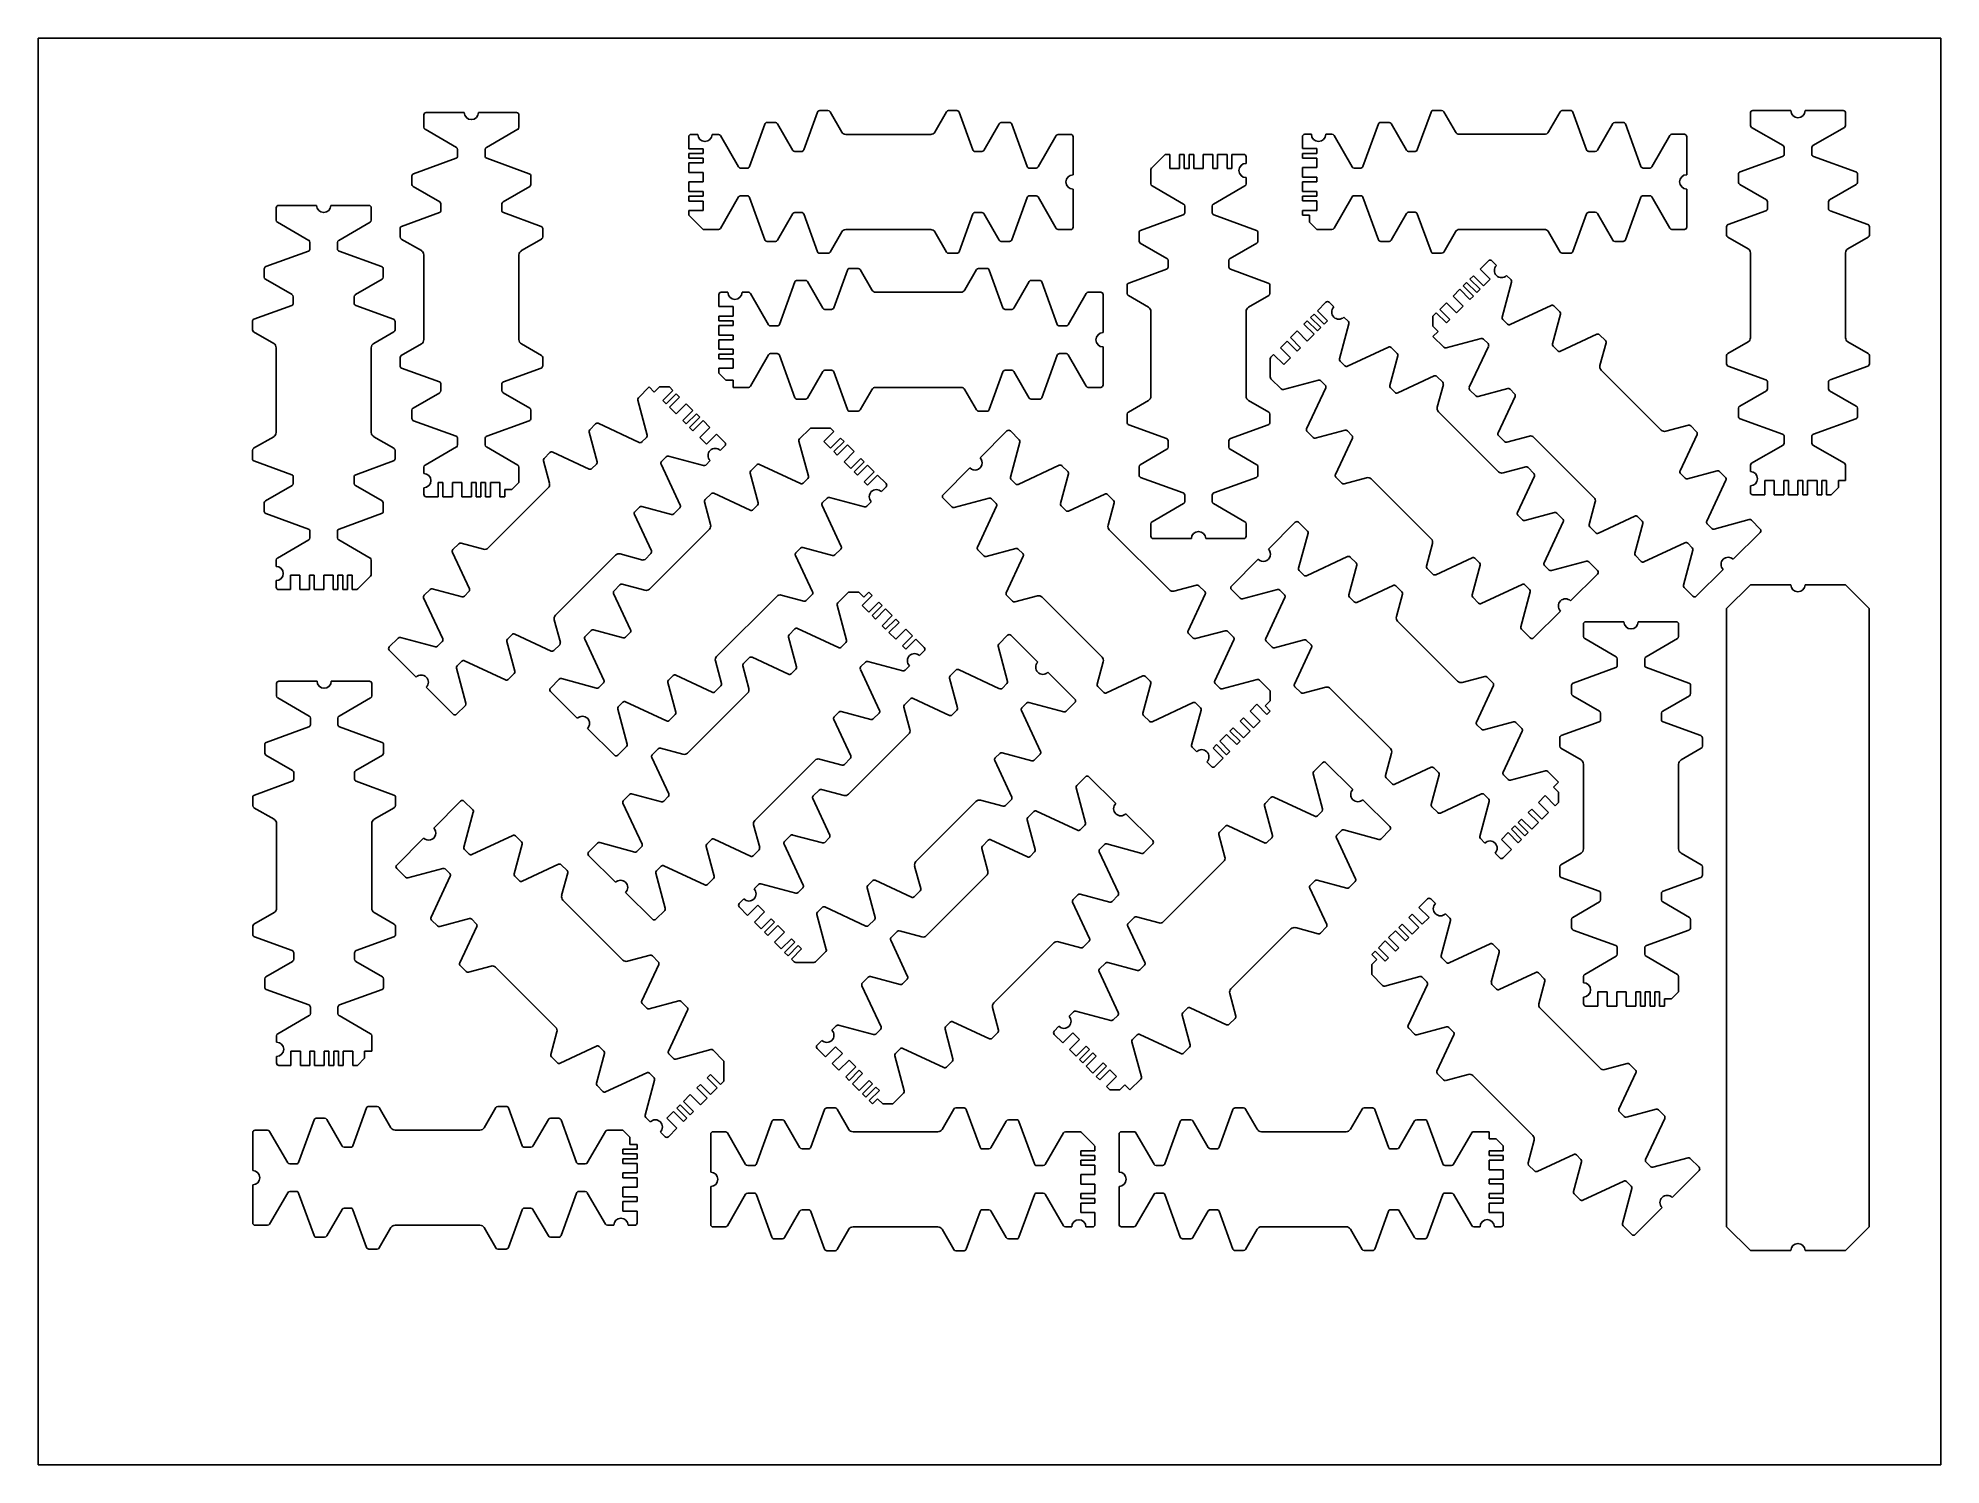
# Model space of a CAD drawing. Header units: millimetres. Extents: x 0 to 400, y 0 to 300.
import ezdxf

# ---------------------------------------------------------------- set-up
doc = ezdxf.new("R2010")
doc.units = ezdxf.units.MM
for name, color, linetype in [('Q3_NORMAL', 3, 'Continuous'), ('Q4_MEDIUM', 4, 'Continuous'), ('Q5_HIGH', 5, 'Continuous'), ('SHEET', 7, 'Continuous')]:
    doc.layers.add(name, color=color, linetype=linetype)

# ---------------------------------------------------------------- blocks, each defined once
blk = doc.blocks.new('SHHD__090deg__i7')
at = {"layer": 'Q3_NORMAL', "color": 3}
for p, q in [((-7, 38.89), (-7, 40.39)), ((-7, 40.39), (-6, 40.39)), ((7, 40.39), (9.5, 40.39)), ((-10, 37.39), (-8.5, 38.89)), ((-10, 37.39), (-10, 34.18)), ((-8.5, 38.89), (-7, 38.89)), ((10, 39.89), (10, 38.5)), ((10, 35.5), (10, 34.18)), ((-2.9, 28.13), (-2.9, 29.51)), ((2.9, 28.13), (2.9, 29.51)), ((-12.17, 24.41), (-3.23, 27.66)), ((12.17, 24.41), (3.23, 27.66)), ((-12.5, 23.94), (-12.5, 22.18)), ((12.5, 23.94), (12.5, 22.18)), ((-14.67, 13.35), (-6.73, 16.24)), ((-6.4, 16.71), (-6.4, 18.08)), ((6.4, 16.71), (6.4, 18.08)), ((14.67, 13.35), (6.73, 16.24)), ((-15, 12.88), (-15, 11.13)), ((15, 12.88), (15, 11.13)), ((-15, -15.98), (-15, -14.23)), ((15, -15.98), (15, -14.23)), ((-14.67, -16.45), (-6.73, -19.34)), ((-6.4, -19.81), (-6.4, -21.18)), ((6.4, -19.81), (6.4, -21.18)), ((14.67, -16.45), (6.73, -19.34)), ((-12.5, -27.04), (-12.5, -25.28)), ((-12.17, -27.51), (-3.23, -30.76)), ((12.17, -27.51), (3.23, -30.76)), ((12.5, -27.04), (12.5, -25.28)), ((-2.9, -31.23), (-2.9, -32.61)), ((2.9, -31.23), (2.9, -32.61)), ((-10, -39.89), (-10, -37.28)), ((10, -39.89), (10, -37.28)), ((-9.5, -40.39), (-1.5, -40.39)), ((1.5, -40.39), (9.5, -40.39))]:
    blk.add_line(p, q, dxfattribs=at)
for centre, radius, start, end in [((9.5, 39.89), 0.5, 0, 90), ((10, 37), 1.5, 90, 270), ((-9.5, 34.18), 0.5, 180, 240), ((9.5, 34.18), 0.5, 300, 0), ((-3.4, 28.13), 0.5, 290, 0), ((-3.4, 29.51), 0.5, 0, 60), ((3.4, 29.51), 0.5, 120, 180), ((3.4, 28.13), 0.5, 180, 250), ((-12, 23.94), 0.5, 110, 180), ((12, 23.94), 0.5, 0, 70), ((-12, 22.18), 0.5, 180, 240), ((12, 22.18), 0.5, 300, 0), ((-6.9, 16.71), 0.5, 290, 0), ((-6.9, 18.08), 0.5, 0, 60), ((6.9, 18.08), 0.5, 120, 180), ((6.9, 16.71), 0.5, 180, 250), ((-14.5, 12.88), 0.5, 110, 180), ((14.5, 12.88), 0.5, 0, 70), ((-14.5, 11.13), 0.5, 180, 240), ((14.5, 11.13), 0.5, 300, 0), ((-14.5, -14.23), 0.5, 120, 180), ((-14.5, -15.98), 0.5, 180, 250), ((14.5, -15.98), 0.5, 290, 0), ((14.5, -14.23), 0.5, 0, 60), ((-6.9, -19.81), 0.5, 0, 70), ((6.9, -19.81), 0.5, 110, 180), ((-6.9, -21.18), 0.5, 300, 0), ((6.9, -21.18), 0.5, 180, 240), ((-12, -25.28), 0.5, 120, 180), ((-12, -27.04), 0.5, 180, 250), ((12, -27.04), 0.5, 290, 0), ((12, -25.28), 0.5, 0, 60), ((-3.4, -31.23), 0.5, 0, 70), ((3.4, -31.23), 0.5, 110, 180), ((-3.4, -32.61), 0.5, 300, 0), ((3.4, -32.61), 0.5, 180, 240), ((-9.5, -37.28), 0.5, 120, 180), ((-9.5, -39.89), 0.5, 180, 270), ((0, -40.39), 1.5, 0, 180), ((9.5, -39.89), 0.5, 270, 0), ((9.5, -37.28), 0.5, 0, 60)]:
    blk.add_arc(centre, radius, start, end, dxfattribs=at)
at = {"layer": 'Q4_MEDIUM', "color": 4}
for p, q in [((-10, 7.37), (-10, -10.47)), ((10, 7.37), (10, -10.47))]:
    blk.add_line(p, q, dxfattribs=at)
for centre, start, end in [((-11, 7.37), 0, 60), ((11, 7.37), 120, 180), ((-11, -10.47), 300, 0), ((11, -10.47), 180, 240)]:
    blk.add_arc(centre, 1, start, end, dxfattribs=at)
at = {"layer": 'Q5_HIGH', "color": 5}
for p, q in [((-6, 40.39), (-6, 37.39)), ((-5, 37.39), (-5, 40.39)), ((-5, 40.39), (-4, 40.39)), ((-4, 40.39), (-4, 37.39)), ((-3, 37.39), (-3, 40.39)), ((-3, 40.39), (-1, 40.39)), ((-1, 40.39), (-1, 37.39)), ((0, 37.39), (0, 40.39)), ((0, 40.39), (2, 40.39)), ((2, 40.39), (2, 37.39)), ((4, 37.39), (4, 40.39)), ((4, 40.39), (5, 40.39)), ((5, 40.39), (5, 37.39)), ((7, 37.39), (7, 40.39)), ((-6, 37.39), (-5, 37.39)), ((-4, 37.39), (-3, 37.39)), ((-1, 37.39), (0, 37.39)), ((2, 37.39), (4, 37.39)), ((5, 37.39), (7, 37.39)), ((-9.75, 33.75), (-3.15, 29.94)), ((9.75, 33.75), (3.15, 29.94)), ((-12.25, 21.75), (-6.65, 18.52)), ((12.25, 21.75), (6.65, 18.52)), ((-14.75, 10.69), (-10.5, 8.24)), ((14.75, 10.69), (10.5, 8.24)), ((-14.75, -13.79), (-10.5, -11.34)), ((14.75, -13.79), (10.5, -11.34)), ((-12.25, -24.85), (-6.65, -21.62)), ((12.25, -24.85), (6.65, -21.62)), ((-9.75, -36.85), (-3.15, -33.04)), ((9.75, -36.85), (3.15, -33.04))]:
    blk.add_line(p, q, dxfattribs=at)
blk = doc.blocks.new('SHMD__090deg__i4')
at = {"layer": 'Q3_NORMAL', "color": 3}
for p, q in [((-9.85, 37.54), (-7.15, 40.25)), ((-6.79, 40.39), (-6, 40.39)), ((7, 40.39), (9.5, 40.39)), ((-10, 37.19), (-10, 34.18)), ((10, 39.89), (10, 38.5)), ((10, 35.5), (10, 34.18)), ((-2.9, 28.13), (-2.9, 29.51)), ((2.9, 28.13), (2.9, 29.51)), ((-12.17, 24.41), (-3.23, 27.66)), ((12.17, 24.41), (3.23, 27.66)), ((-12.5, 23.94), (-12.5, 22.18)), ((12.5, 23.94), (12.5, 22.18)), ((-14.67, 13.35), (-6.73, 16.24)), ((-6.4, 16.71), (-6.4, 18.08)), ((6.4, 16.71), (6.4, 18.08)), ((14.67, 13.35), (6.73, 16.24)), ((-15, 12.88), (-15, 11.13)), ((15, 12.88), (15, 11.13)), ((-15, -15.98), (-15, -14.23)), ((15, -15.98), (15, -14.23)), ((-14.67, -16.45), (-6.73, -19.34)), ((-6.4, -19.81), (-6.4, -21.18)), ((6.4, -19.81), (6.4, -21.18)), ((14.67, -16.45), (6.73, -19.34)), ((-12.5, -27.04), (-12.5, -25.28)), ((-12.17, -27.51), (-3.23, -30.76)), ((12.17, -27.51), (3.23, -30.76)), ((12.5, -27.04), (12.5, -25.28)), ((-2.9, -31.23), (-2.9, -32.61)), ((2.9, -31.23), (2.9, -32.61)), ((-10, -39.89), (-10, -37.28)), ((10, -39.89), (10, -37.28)), ((-9.5, -40.39), (-1.5, -40.39)), ((1.5, -40.39), (9.5, -40.39))]:
    blk.add_line(p, q, dxfattribs=at)
for centre, radius, start, end in [((-6.79, 39.89), 0.5, 90, 135), ((9.5, 39.89), 0.5, 0, 90), ((-9.5, 37.19), 0.5, 135, 180), ((10, 37), 1.5, 90, 270), ((-9.5, 34.18), 0.5, 180, 240), ((9.5, 34.18), 0.5, 300, 0), ((-3.4, 28.13), 0.5, 290, 0), ((-3.4, 29.51), 0.5, 0, 60), ((3.4, 29.51), 0.5, 120, 180), ((3.4, 28.13), 0.5, 180, 250), ((-12, 23.94), 0.5, 110, 180), ((12, 23.94), 0.5, 0, 70), ((-12, 22.18), 0.5, 180, 240), ((12, 22.18), 0.5, 300, 0), ((-6.9, 16.71), 0.5, 290, 0), ((-6.9, 18.08), 0.5, 0, 60), ((6.9, 18.08), 0.5, 120, 180), ((6.9, 16.71), 0.5, 180, 250), ((-14.5, 12.88), 0.5, 110, 180), ((14.5, 12.88), 0.5, 0, 70), ((-14.5, 11.13), 0.5, 180, 240), ((14.5, 11.13), 0.5, 300, 0), ((-14.5, -14.23), 0.5, 120, 180), ((-14.5, -15.98), 0.5, 180, 250), ((14.5, -15.98), 0.5, 290, 0), ((14.5, -14.23), 0.5, 0, 60), ((-6.9, -19.81), 0.5, 0, 70), ((6.9, -19.81), 0.5, 110, 180), ((-6.9, -21.18), 0.5, 300, 0), ((6.9, -21.18), 0.5, 180, 240), ((-12, -25.28), 0.5, 120, 180), ((-12, -27.04), 0.5, 180, 250), ((12, -27.04), 0.5, 290, 0), ((12, -25.28), 0.5, 0, 60), ((-3.4, -31.23), 0.5, 0, 70), ((3.4, -31.23), 0.5, 110, 180), ((-3.4, -32.61), 0.5, 300, 0), ((3.4, -32.61), 0.5, 180, 240), ((-9.5, -37.28), 0.5, 120, 180), ((-9.5, -39.89), 0.5, 180, 270), ((0, -40.39), 1.5, 0, 180), ((9.5, -39.89), 0.5, 270, 0), ((9.5, -37.28), 0.5, 0, 60)]:
    blk.add_arc(centre, radius, start, end, dxfattribs=at)
at = {"layer": 'Q4_MEDIUM', "color": 4}
for p, q in [((-10, 7.37), (-10, -10.47)), ((10, 7.37), (10, -10.47))]:
    blk.add_line(p, q, dxfattribs=at)
for centre, start, end in [((-11, 7.37), 0, 60), ((11, 7.37), 120, 180), ((-11, -10.47), 300, 0), ((11, -10.47), 180, 240)]:
    blk.add_arc(centre, 1, start, end, dxfattribs=at)
at = {"layer": 'Q5_HIGH', "color": 5}
for p, q in [((-6, 40.39), (-6, 37.39)), ((-5, 37.39), (-5, 40.39)), ((-5, 40.39), (-4, 40.39)), ((-4, 40.39), (-4, 37.39)), ((-3, 37.39), (-3, 40.39)), ((-3, 40.39), (-1, 40.39)), ((-1, 40.39), (-1, 37.39)), ((1, 37.39), (1, 40.39)), ((1, 40.39), (3, 40.39)), ((3, 40.39), (3, 37.39)), ((4, 37.39), (4, 40.39)), ((4, 40.39), (5, 40.39)), ((5, 40.39), (5, 37.39)), ((7, 37.39), (7, 40.39)), ((-6, 37.39), (-5, 37.39)), ((-4, 37.39), (-3, 37.39)), ((-1, 37.39), (1, 37.39)), ((3, 37.39), (4, 37.39)), ((5, 37.39), (7, 37.39)), ((-9.75, 33.75), (-3.15, 29.94)), ((9.75, 33.75), (3.15, 29.94)), ((-12.25, 21.75), (-6.65, 18.52)), ((12.25, 21.75), (6.65, 18.52)), ((-14.75, 10.69), (-10.5, 8.24)), ((14.75, 10.69), (10.5, 8.24)), ((-14.75, -13.79), (-10.5, -11.34)), ((14.75, -13.79), (10.5, -11.34)), ((-12.25, -24.85), (-6.65, -21.62)), ((12.25, -24.85), (6.65, -21.62)), ((-9.75, -36.85), (-3.15, -33.04)), ((9.75, -36.85), (3.15, -33.04))]:
    blk.add_line(p, q, dxfattribs=at)
blk = doc.blocks.new('SHLD__090deg__i2')
at = {"layer": 'Q3_NORMAL', "color": 3}
for p, q in [((-8.5, 38.89), (-7, 40.39)), ((-7, 40.39), (-6, 40.39)), ((7, 40.39), (9.5, 40.39)), ((-10, 37.39), (-10, 34.18)), ((-10, 37.39), (-8.5, 37.39)), ((-8.5, 37.39), (-8.5, 38.89)), ((10, 39.89), (10, 38.5)), ((10, 35.5), (10, 34.18)), ((-2.9, 28.13), (-2.9, 29.51)), ((2.9, 28.13), (2.9, 29.51)), ((-12.17, 24.41), (-3.23, 27.66)), ((12.17, 24.41), (3.23, 27.66)), ((-12.5, 23.94), (-12.5, 22.18)), ((12.5, 23.94), (12.5, 22.18)), ((-14.67, 13.35), (-6.73, 16.24)), ((-6.4, 16.71), (-6.4, 18.08)), ((6.4, 16.71), (6.4, 18.08)), ((14.67, 13.35), (6.73, 16.24)), ((-15, 12.88), (-15, 11.13)), ((15, 12.88), (15, 11.13)), ((-15, -15.98), (-15, -14.23)), ((15, -15.98), (15, -14.23)), ((-14.67, -16.45), (-6.73, -19.34)), ((-6.4, -19.81), (-6.4, -21.18)), ((6.4, -19.81), (6.4, -21.18)), ((14.67, -16.45), (6.73, -19.34)), ((-12.5, -27.04), (-12.5, -25.28)), ((-12.17, -27.51), (-3.23, -30.76)), ((12.17, -27.51), (3.23, -30.76)), ((12.5, -27.04), (12.5, -25.28)), ((-2.9, -31.23), (-2.9, -32.61)), ((2.9, -31.23), (2.9, -32.61)), ((-10, -39.89), (-10, -37.28)), ((10, -39.89), (10, -37.28)), ((-9.5, -40.39), (-1.5, -40.39)), ((1.5, -40.39), (9.5, -40.39))]:
    blk.add_line(p, q, dxfattribs=at)
for centre, radius, start, end in [((9.5, 39.89), 0.5, 0, 90), ((10, 37), 1.5, 90, 270), ((-9.5, 34.18), 0.5, 180, 240), ((9.5, 34.18), 0.5, 300, 0), ((-3.4, 28.13), 0.5, 290, 0), ((-3.4, 29.51), 0.5, 0, 60), ((3.4, 29.51), 0.5, 120, 180), ((3.4, 28.13), 0.5, 180, 250), ((-12, 23.94), 0.5, 110, 180), ((12, 23.94), 0.5, 0, 70), ((-12, 22.18), 0.5, 180, 240), ((12, 22.18), 0.5, 300, 0), ((-6.9, 16.71), 0.5, 290, 0), ((-6.9, 18.08), 0.5, 0, 60), ((6.9, 18.08), 0.5, 120, 180), ((6.9, 16.71), 0.5, 180, 250), ((-14.5, 12.88), 0.5, 110, 180), ((14.5, 12.88), 0.5, 0, 70), ((-14.5, 11.13), 0.5, 180, 240), ((14.5, 11.13), 0.5, 300, 0), ((-14.5, -14.23), 0.5, 120, 180), ((-14.5, -15.98), 0.5, 180, 250), ((14.5, -15.98), 0.5, 290, 0), ((14.5, -14.23), 0.5, 0, 60), ((-6.9, -19.81), 0.5, 0, 70), ((6.9, -19.81), 0.5, 110, 180), ((-6.9, -21.18), 0.5, 300, 0), ((6.9, -21.18), 0.5, 180, 240), ((-12, -25.28), 0.5, 120, 180), ((-12, -27.04), 0.5, 180, 250), ((12, -27.04), 0.5, 290, 0), ((12, -25.28), 0.5, 0, 60), ((-3.4, -31.23), 0.5, 0, 70), ((3.4, -31.23), 0.5, 110, 180), ((-3.4, -32.61), 0.5, 300, 0), ((3.4, -32.61), 0.5, 180, 240), ((-9.5, -37.28), 0.5, 120, 180), ((-9.5, -39.89), 0.5, 180, 270), ((0, -40.39), 1.5, 0, 180), ((9.5, -39.89), 0.5, 270, 0), ((9.5, -37.28), 0.5, 0, 60)]:
    blk.add_arc(centre, radius, start, end, dxfattribs=at)
at = {"layer": 'Q4_MEDIUM', "color": 4}
for p, q in [((-10, 7.37), (-10, -10.47)), ((10, 7.37), (10, -10.47))]:
    blk.add_line(p, q, dxfattribs=at)
for centre, start, end in [((-11, 7.37), 0, 60), ((11, 7.37), 120, 180), ((-11, -10.47), 300, 0), ((11, -10.47), 180, 240)]:
    blk.add_arc(centre, 1, start, end, dxfattribs=at)
at = {"layer": 'Q5_HIGH', "color": 5}
for p, q in [((-6, 40.39), (-6, 37.39)), ((-5, 37.39), (-5, 40.39)), ((-5, 40.39), (-4, 40.39)), ((-4, 40.39), (-4, 37.39)), ((-2, 37.39), (-2, 40.39)), ((-2, 40.39), (0, 40.39)), ((0, 40.39), (0, 37.39)), ((1, 37.39), (1, 40.39)), ((1, 40.39), (3, 40.39)), ((3, 40.39), (3, 37.39)), ((4, 37.39), (4, 40.39)), ((4, 40.39), (5, 40.39)), ((5, 40.39), (5, 37.39)), ((7, 37.39), (7, 40.39)), ((-6, 37.39), (-5, 37.39)), ((-4, 37.39), (-2, 37.39)), ((0, 37.39), (1, 37.39)), ((3, 37.39), (4, 37.39)), ((5, 37.39), (7, 37.39)), ((-9.75, 33.75), (-3.15, 29.94)), ((9.75, 33.75), (3.15, 29.94)), ((-12.25, 21.75), (-6.65, 18.52)), ((12.25, 21.75), (6.65, 18.52)), ((-14.75, 10.69), (-10.5, 8.24)), ((14.75, 10.69), (10.5, 8.24)), ((-14.75, -13.79), (-10.5, -11.34)), ((14.75, -13.79), (10.5, -11.34)), ((-12.25, -24.85), (-6.65, -21.62)), ((12.25, -24.85), (6.65, -21.62)), ((-9.75, -36.85), (-3.15, -33.04)), ((9.75, -36.85), (3.15, -33.04))]:
    blk.add_line(p, q, dxfattribs=at)
blk = doc.blocks.new('SHHD__045deg__i7')
at = {"layer": 'Q3_NORMAL', "color": 3}
for p, q in [((-7, 38.89), (-7, 40.39)), ((-7, 40.39), (-6, 40.39)), ((7, 40.39), (9.5, 40.39)), ((-10, 37.39), (-8.5, 38.89)), ((-10, 37.39), (-10, 34.18)), ((-8.5, 38.89), (-7, 38.89)), ((10, 39.89), (10, 38.5)), ((10, 35.5), (10, 34.18)), ((-2.9, 28.13), (-2.9, 29.51)), ((2.9, 28.13), (2.9, 29.51)), ((-12.17, 24.41), (-3.23, 27.66)), ((12.17, 24.41), (3.23, 27.66)), ((-12.5, 23.94), (-12.5, 22.18)), ((12.5, 23.94), (12.5, 22.18)), ((-14.67, 13.35), (-6.73, 16.24)), ((-6.4, 16.71), (-6.4, 18.08)), ((6.4, 16.71), (6.4, 18.08)), ((14.67, 13.35), (6.73, 16.24)), ((-15, 12.88), (-15, 11.13)), ((15, 12.88), (15, 11.13)), ((-15, -15.98), (-15, -14.23)), ((15, -15.98), (15, -14.23)), ((-14.67, -16.45), (-6.73, -19.34)), ((-6.4, -19.81), (-6.4, -21.18)), ((6.4, -19.81), (6.4, -21.18)), ((14.67, -16.45), (6.73, -19.34)), ((-12.5, -27.04), (-12.5, -25.28)), ((-12.17, -27.51), (-3.23, -30.76)), ((12.17, -27.51), (3.23, -30.76)), ((12.5, -27.04), (12.5, -25.28)), ((-2.9, -31.23), (-2.9, -32.61)), ((2.9, -31.23), (2.9, -32.61)), ((-10, -39.89), (-10, -37.28)), ((10, -39.89), (10, -37.28)), ((-9.5, -40.39), (-1.5, -40.39)), ((1.5, -40.39), (9.5, -40.39))]:
    blk.add_line(p, q, dxfattribs=at)
for centre, radius, start, end in [((9.5, 39.89), 0.5, 0, 90), ((10, 37), 1.5, 90, 270), ((-9.5, 34.18), 0.5, 180, 240), ((9.5, 34.18), 0.5, 300, 0), ((-3.4, 28.13), 0.5, 290, 0), ((-3.4, 29.51), 0.5, 0, 60), ((3.4, 29.51), 0.5, 120, 180), ((3.4, 28.13), 0.5, 180, 250), ((-12, 23.94), 0.5, 110, 180), ((12, 23.94), 0.5, 0, 70), ((-12, 22.18), 0.5, 180, 240), ((12, 22.18), 0.5, 300, 0), ((-6.9, 16.71), 0.5, 290, 0), ((-6.9, 18.08), 0.5, 0, 60), ((6.9, 18.08), 0.5, 120, 180), ((6.9, 16.71), 0.5, 180, 250), ((-14.5, 12.88), 0.5, 110, 180), ((14.5, 12.88), 0.5, 0, 70), ((-14.5, 11.13), 0.5, 180, 240), ((14.5, 11.13), 0.5, 300, 0), ((-14.5, -14.23), 0.5, 120, 180), ((-14.5, -15.98), 0.5, 180, 250), ((14.5, -15.98), 0.5, 290, 0), ((14.5, -14.23), 0.5, 0, 60), ((-6.9, -19.81), 0.5, 0, 70), ((6.9, -19.81), 0.5, 110, 180), ((-6.9, -21.18), 0.5, 300, 0), ((6.9, -21.18), 0.5, 180, 240), ((-12, -25.28), 0.5, 120, 180), ((-12, -27.04), 0.5, 180, 250), ((12, -27.04), 0.5, 290, 0), ((12, -25.28), 0.5, 0, 60), ((-3.4, -31.23), 0.5, 0, 70), ((3.4, -31.23), 0.5, 110, 180), ((-3.4, -32.61), 0.5, 300, 0), ((3.4, -32.61), 0.5, 180, 240), ((-9.5, -37.28), 0.5, 120, 180), ((-9.5, -39.89), 0.5, 180, 270), ((0, -40.39), 1.5, 0, 180), ((9.5, -39.89), 0.5, 270, 0), ((9.5, -37.28), 0.5, 0, 60)]:
    blk.add_arc(centre, radius, start, end, dxfattribs=at)
at = {"layer": 'Q4_MEDIUM', "color": 4}
for p, q in [((-10, 7.37), (-10, -10.47)), ((10, 7.37), (10, -10.47))]:
    blk.add_line(p, q, dxfattribs=at)
for centre, start, end in [((-11, 7.37), 0, 60), ((11, 7.37), 120, 180), ((-11, -10.47), 300, 0), ((11, -10.47), 180, 240)]:
    blk.add_arc(centre, 1, start, end, dxfattribs=at)
at = {"layer": 'Q5_HIGH', "color": 5}
for p, q in [((-6, 40.39), (-6, 37.39)), ((-5, 37.39), (-5, 40.39)), ((-5, 40.39), (-3, 40.39)), ((-3, 40.39), (-3, 37.39)), ((-2, 37.39), (-2, 40.39)), ((-2, 40.39), (0, 40.39)), ((0, 40.39), (0, 37.39)), ((1, 37.39), (1, 40.39)), ((1, 40.39), (2, 40.39)), ((2, 40.39), (2, 37.39)), ((4, 37.39), (4, 40.39)), ((4, 40.39), (5, 40.39)), ((5, 40.39), (5, 37.39)), ((7, 37.39), (7, 40.39)), ((-6, 37.39), (-5, 37.39)), ((-3, 37.39), (-2, 37.39)), ((0, 37.39), (1, 37.39)), ((2, 37.39), (4, 37.39)), ((5, 37.39), (7, 37.39)), ((-9.75, 33.75), (-3.15, 29.94)), ((9.75, 33.75), (3.15, 29.94)), ((-12.25, 21.75), (-6.65, 18.52)), ((12.25, 21.75), (6.65, 18.52)), ((-14.75, 10.69), (-10.5, 8.24)), ((14.75, 10.69), (10.5, 8.24)), ((-14.75, -13.79), (-10.5, -11.34)), ((14.75, -13.79), (10.5, -11.34)), ((-12.25, -24.85), (-6.65, -21.62)), ((12.25, -24.85), (6.65, -21.62)), ((-9.75, -36.85), (-3.15, -33.04)), ((9.75, -36.85), (3.15, -33.04))]:
    blk.add_line(p, q, dxfattribs=at)
blk = doc.blocks.new('SHMD__045deg__i4')
at = {"layer": 'Q3_NORMAL', "color": 3}
for p, q in [((-9.85, 37.54), (-7.15, 40.25)), ((-6.79, 40.39), (-6, 40.39)), ((7, 40.39), (9.5, 40.39)), ((-10, 37.19), (-10, 34.18)), ((10, 39.89), (10, 38.5)), ((10, 35.5), (10, 34.18)), ((-2.9, 28.13), (-2.9, 29.51)), ((2.9, 28.13), (2.9, 29.51)), ((-12.17, 24.41), (-3.23, 27.66)), ((12.17, 24.41), (3.23, 27.66)), ((-12.5, 23.94), (-12.5, 22.18)), ((12.5, 23.94), (12.5, 22.18)), ((-14.67, 13.35), (-6.73, 16.24)), ((-6.4, 16.71), (-6.4, 18.08)), ((6.4, 16.71), (6.4, 18.08)), ((14.67, 13.35), (6.73, 16.24)), ((-15, 12.88), (-15, 11.13)), ((15, 12.88), (15, 11.13)), ((-15, -15.98), (-15, -14.23)), ((15, -15.98), (15, -14.23)), ((-14.67, -16.45), (-6.73, -19.34)), ((-6.4, -19.81), (-6.4, -21.18)), ((6.4, -19.81), (6.4, -21.18)), ((14.67, -16.45), (6.73, -19.34)), ((-12.5, -27.04), (-12.5, -25.28)), ((-12.17, -27.51), (-3.23, -30.76)), ((12.17, -27.51), (3.23, -30.76)), ((12.5, -27.04), (12.5, -25.28)), ((-2.9, -31.23), (-2.9, -32.61)), ((2.9, -31.23), (2.9, -32.61)), ((-10, -39.89), (-10, -37.28)), ((10, -39.89), (10, -37.28)), ((-9.5, -40.39), (-1.5, -40.39)), ((1.5, -40.39), (9.5, -40.39))]:
    blk.add_line(p, q, dxfattribs=at)
for centre, radius, start, end in [((-6.79, 39.89), 0.5, 90, 135), ((9.5, 39.89), 0.5, 0, 90), ((-9.5, 37.19), 0.5, 135, 180), ((10, 37), 1.5, 90, 270), ((-9.5, 34.18), 0.5, 180, 240), ((9.5, 34.18), 0.5, 300, 0), ((-3.4, 28.13), 0.5, 290, 0), ((-3.4, 29.51), 0.5, 0, 60), ((3.4, 29.51), 0.5, 120, 180), ((3.4, 28.13), 0.5, 180, 250), ((-12, 23.94), 0.5, 110, 180), ((12, 23.94), 0.5, 0, 70), ((-12, 22.18), 0.5, 180, 240), ((12, 22.18), 0.5, 300, 0), ((-6.9, 16.71), 0.5, 290, 0), ((-6.9, 18.08), 0.5, 0, 60), ((6.9, 18.08), 0.5, 120, 180), ((6.9, 16.71), 0.5, 180, 250), ((-14.5, 12.88), 0.5, 110, 180), ((14.5, 12.88), 0.5, 0, 70), ((-14.5, 11.13), 0.5, 180, 240), ((14.5, 11.13), 0.5, 300, 0), ((-14.5, -14.23), 0.5, 120, 180), ((-14.5, -15.98), 0.5, 180, 250), ((14.5, -15.98), 0.5, 290, 0), ((14.5, -14.23), 0.5, 0, 60), ((-6.9, -19.81), 0.5, 0, 70), ((6.9, -19.81), 0.5, 110, 180), ((-6.9, -21.18), 0.5, 300, 0), ((6.9, -21.18), 0.5, 180, 240), ((-12, -25.28), 0.5, 120, 180), ((-12, -27.04), 0.5, 180, 250), ((12, -27.04), 0.5, 290, 0), ((12, -25.28), 0.5, 0, 60), ((-3.4, -31.23), 0.5, 0, 70), ((3.4, -31.23), 0.5, 110, 180), ((-3.4, -32.61), 0.5, 300, 0), ((3.4, -32.61), 0.5, 180, 240), ((-9.5, -37.28), 0.5, 120, 180), ((-9.5, -39.89), 0.5, 180, 270), ((0, -40.39), 1.5, 0, 180), ((9.5, -39.89), 0.5, 270, 0), ((9.5, -37.28), 0.5, 0, 60)]:
    blk.add_arc(centre, radius, start, end, dxfattribs=at)
at = {"layer": 'Q4_MEDIUM', "color": 4}
for p, q in [((-10, 7.37), (-10, -10.47)), ((10, 7.37), (10, -10.47))]:
    blk.add_line(p, q, dxfattribs=at)
for centre, start, end in [((-11, 7.37), 0, 60), ((11, 7.37), 120, 180), ((-11, -10.47), 300, 0), ((11, -10.47), 180, 240)]:
    blk.add_arc(centre, 1, start, end, dxfattribs=at)
at = {"layer": 'Q5_HIGH', "color": 5}
for p, q in [((-6, 40.39), (-6, 37.39)), ((-5, 37.39), (-5, 40.39)), ((-5, 40.39), (-3, 40.39)), ((-3, 40.39), (-3, 37.39)), ((-2, 37.39), (-2, 40.39)), ((-2, 40.39), (0, 40.39)), ((0, 40.39), (0, 37.39)), ((2, 37.39), (2, 40.39)), ((2, 40.39), (3, 40.39)), ((3, 40.39), (3, 37.39)), ((4, 37.39), (4, 40.39)), ((4, 40.39), (5, 40.39)), ((5, 40.39), (5, 37.39)), ((7, 37.39), (7, 40.39)), ((-6, 37.39), (-5, 37.39)), ((-3, 37.39), (-2, 37.39)), ((0, 37.39), (2, 37.39)), ((3, 37.39), (4, 37.39)), ((5, 37.39), (7, 37.39)), ((-9.75, 33.75), (-3.15, 29.94)), ((9.75, 33.75), (3.15, 29.94)), ((-12.25, 21.75), (-6.65, 18.52)), ((12.25, 21.75), (6.65, 18.52)), ((-14.75, 10.69), (-10.5, 8.24)), ((14.75, 10.69), (10.5, 8.24)), ((-14.75, -13.79), (-10.5, -11.34)), ((14.75, -13.79), (10.5, -11.34)), ((-12.25, -24.85), (-6.65, -21.62)), ((12.25, -24.85), (6.65, -21.62)), ((-9.75, -36.85), (-3.15, -33.04)), ((9.75, -36.85), (3.15, -33.04))]:
    blk.add_line(p, q, dxfattribs=at)
blk = doc.blocks.new('SHHD__135deg__i7')
at = {"layer": 'Q3_NORMAL', "color": 3}
for p, q in [((-7, 38.89), (-7, 40.39)), ((-7, 40.39), (-6, 40.39)), ((7, 40.39), (9.5, 40.39)), ((-10, 37.39), (-8.5, 38.89)), ((-10, 37.39), (-10, 34.18)), ((-8.5, 38.89), (-7, 38.89)), ((10, 39.89), (10, 38.5)), ((10, 35.5), (10, 34.18)), ((-2.9, 28.13), (-2.9, 29.51)), ((2.9, 28.13), (2.9, 29.51)), ((-12.17, 24.41), (-3.23, 27.66)), ((12.17, 24.41), (3.23, 27.66)), ((-12.5, 23.94), (-12.5, 22.18)), ((12.5, 23.94), (12.5, 22.18)), ((-14.67, 13.35), (-6.73, 16.24)), ((-6.4, 16.71), (-6.4, 18.08)), ((6.4, 16.71), (6.4, 18.08)), ((14.67, 13.35), (6.73, 16.24)), ((-15, 12.88), (-15, 11.13)), ((15, 12.88), (15, 11.13)), ((-15, -15.98), (-15, -14.23)), ((15, -15.98), (15, -14.23)), ((-14.67, -16.45), (-6.73, -19.34)), ((-6.4, -19.81), (-6.4, -21.18)), ((6.4, -19.81), (6.4, -21.18)), ((14.67, -16.45), (6.73, -19.34)), ((-12.5, -27.04), (-12.5, -25.28)), ((-12.17, -27.51), (-3.23, -30.76)), ((12.17, -27.51), (3.23, -30.76)), ((12.5, -27.04), (12.5, -25.28)), ((-2.9, -31.23), (-2.9, -32.61)), ((2.9, -31.23), (2.9, -32.61)), ((-10, -39.89), (-10, -37.28)), ((10, -39.89), (10, -37.28)), ((-9.5, -40.39), (-1.5, -40.39)), ((1.5, -40.39), (9.5, -40.39))]:
    blk.add_line(p, q, dxfattribs=at)
for centre, radius, start, end in [((9.5, 39.89), 0.5, 0, 90), ((10, 37), 1.5, 90, 270), ((-9.5, 34.18), 0.5, 180, 240), ((9.5, 34.18), 0.5, 300, 0), ((-3.4, 28.13), 0.5, 290, 0), ((-3.4, 29.51), 0.5, 0, 60), ((3.4, 29.51), 0.5, 120, 180), ((3.4, 28.13), 0.5, 180, 250), ((-12, 23.94), 0.5, 110, 180), ((12, 23.94), 0.5, 0, 70), ((-12, 22.18), 0.5, 180, 240), ((12, 22.18), 0.5, 300, 0), ((-6.9, 16.71), 0.5, 290, 0), ((-6.9, 18.08), 0.5, 0, 60), ((6.9, 18.08), 0.5, 120, 180), ((6.9, 16.71), 0.5, 180, 250), ((-14.5, 12.88), 0.5, 110, 180), ((14.5, 12.88), 0.5, 0, 70), ((-14.5, 11.13), 0.5, 180, 240), ((14.5, 11.13), 0.5, 300, 0), ((-14.5, -14.23), 0.5, 120, 180), ((-14.5, -15.98), 0.5, 180, 250), ((14.5, -15.98), 0.5, 290, 0), ((14.5, -14.23), 0.5, 0, 60), ((-6.9, -19.81), 0.5, 0, 70), ((6.9, -19.81), 0.5, 110, 180), ((-6.9, -21.18), 0.5, 300, 0), ((6.9, -21.18), 0.5, 180, 240), ((-12, -25.28), 0.5, 120, 180), ((-12, -27.04), 0.5, 180, 250), ((12, -27.04), 0.5, 290, 0), ((12, -25.28), 0.5, 0, 60), ((-3.4, -31.23), 0.5, 0, 70), ((3.4, -31.23), 0.5, 110, 180), ((-3.4, -32.61), 0.5, 300, 0), ((3.4, -32.61), 0.5, 180, 240), ((-9.5, -37.28), 0.5, 120, 180), ((-9.5, -39.89), 0.5, 180, 270), ((0, -40.39), 1.5, 0, 180), ((9.5, -39.89), 0.5, 270, 0), ((9.5, -37.28), 0.5, 0, 60)]:
    blk.add_arc(centre, radius, start, end, dxfattribs=at)
at = {"layer": 'Q4_MEDIUM', "color": 4}
for p, q in [((-10, 7.37), (-10, -10.47)), ((10, 7.37), (10, -10.47))]:
    blk.add_line(p, q, dxfattribs=at)
for centre, start, end in [((-11, 7.37), 0, 60), ((11, 7.37), 120, 180), ((-11, -10.47), 300, 0), ((11, -10.47), 180, 240)]:
    blk.add_arc(centre, 1, start, end, dxfattribs=at)
at = {"layer": 'Q5_HIGH', "color": 5}
for p, q in [((-6, 40.39), (-6, 37.39)), ((-5, 37.39), (-5, 40.39)), ((-5, 40.39), (-4, 40.39)), ((-4, 40.39), (-4, 37.39)), ((-3, 37.39), (-3, 40.39)), ((-3, 40.39), (-1, 40.39)), ((-1, 40.39), (-1, 37.39)), ((0, 37.39), (0, 40.39)), ((0, 40.39), (1, 40.39)), ((1, 40.39), (1, 37.39)), ((3, 37.39), (3, 40.39)), ((3, 40.39), (5, 40.39)), ((5, 40.39), (5, 37.39)), ((7, 37.39), (7, 40.39)), ((-6, 37.39), (-5, 37.39)), ((-4, 37.39), (-3, 37.39)), ((-1, 37.39), (0, 37.39)), ((1, 37.39), (3, 37.39)), ((5, 37.39), (7, 37.39)), ((-9.75, 33.75), (-3.15, 29.94)), ((9.75, 33.75), (3.15, 29.94)), ((-12.25, 21.75), (-6.65, 18.52)), ((12.25, 21.75), (6.65, 18.52)), ((-14.75, 10.69), (-10.5, 8.24)), ((14.75, 10.69), (10.5, 8.24)), ((-14.75, -13.79), (-10.5, -11.34)), ((14.75, -13.79), (10.5, -11.34)), ((-12.25, -24.85), (-6.65, -21.62)), ((12.25, -24.85), (6.65, -21.62)), ((-9.75, -36.85), (-3.15, -33.04)), ((9.75, -36.85), (3.15, -33.04))]:
    blk.add_line(p, q, dxfattribs=at)
blk = doc.blocks.new('SHLD__135deg__i1')
at = {"layer": 'Q3_NORMAL', "color": 3}
for p, q in [((-8.5, 38.89), (-7, 40.39)), ((-7, 40.39), (-6, 40.39)), ((7, 40.39), (9.5, 40.39)), ((-10, 37.39), (-10, 34.18)), ((-10, 37.39), (-8.5, 37.39)), ((-8.5, 37.39), (-8.5, 38.89)), ((10, 39.89), (10, 38.5)), ((10, 35.5), (10, 34.18)), ((-2.9, 28.13), (-2.9, 29.51)), ((2.9, 28.13), (2.9, 29.51)), ((-12.17, 24.41), (-3.23, 27.66)), ((12.17, 24.41), (3.23, 27.66)), ((-12.5, 23.94), (-12.5, 22.18)), ((12.5, 23.94), (12.5, 22.18)), ((-14.67, 13.35), (-6.73, 16.24)), ((-6.4, 16.71), (-6.4, 18.08)), ((6.4, 16.71), (6.4, 18.08)), ((14.67, 13.35), (6.73, 16.24)), ((-15, 12.88), (-15, 11.13)), ((15, 12.88), (15, 11.13)), ((-15, -15.98), (-15, -14.23)), ((15, -15.98), (15, -14.23)), ((-14.67, -16.45), (-6.73, -19.34)), ((-6.4, -19.81), (-6.4, -21.18)), ((6.4, -19.81), (6.4, -21.18)), ((14.67, -16.45), (6.73, -19.34)), ((-12.5, -27.04), (-12.5, -25.28)), ((-12.17, -27.51), (-3.23, -30.76)), ((12.17, -27.51), (3.23, -30.76)), ((12.5, -27.04), (12.5, -25.28)), ((-2.9, -31.23), (-2.9, -32.61)), ((2.9, -31.23), (2.9, -32.61)), ((-10, -39.89), (-10, -37.28)), ((10, -39.89), (10, -37.28)), ((-9.5, -40.39), (-1.5, -40.39)), ((1.5, -40.39), (9.5, -40.39))]:
    blk.add_line(p, q, dxfattribs=at)
for centre, radius, start, end in [((9.5, 39.89), 0.5, 0, 90), ((10, 37), 1.5, 90, 270), ((-9.5, 34.18), 0.5, 180, 240), ((9.5, 34.18), 0.5, 300, 0), ((-3.4, 28.13), 0.5, 290, 0), ((-3.4, 29.51), 0.5, 0, 60), ((3.4, 29.51), 0.5, 120, 180), ((3.4, 28.13), 0.5, 180, 250), ((-12, 23.94), 0.5, 110, 180), ((12, 23.94), 0.5, 0, 70), ((-12, 22.18), 0.5, 180, 240), ((12, 22.18), 0.5, 300, 0), ((-6.9, 16.71), 0.5, 290, 0), ((-6.9, 18.08), 0.5, 0, 60), ((6.9, 18.08), 0.5, 120, 180), ((6.9, 16.71), 0.5, 180, 250), ((-14.5, 12.88), 0.5, 110, 180), ((14.5, 12.88), 0.5, 0, 70), ((-14.5, 11.13), 0.5, 180, 240), ((14.5, 11.13), 0.5, 300, 0), ((-14.5, -14.23), 0.5, 120, 180), ((-14.5, -15.98), 0.5, 180, 250), ((14.5, -15.98), 0.5, 290, 0), ((14.5, -14.23), 0.5, 0, 60), ((-6.9, -19.81), 0.5, 0, 70), ((6.9, -19.81), 0.5, 110, 180), ((-6.9, -21.18), 0.5, 300, 0), ((6.9, -21.18), 0.5, 180, 240), ((-12, -25.28), 0.5, 120, 180), ((-12, -27.04), 0.5, 180, 250), ((12, -27.04), 0.5, 290, 0), ((12, -25.28), 0.5, 0, 60), ((-3.4, -31.23), 0.5, 0, 70), ((3.4, -31.23), 0.5, 110, 180), ((-3.4, -32.61), 0.5, 300, 0), ((3.4, -32.61), 0.5, 180, 240), ((-9.5, -37.28), 0.5, 120, 180), ((-9.5, -39.89), 0.5, 180, 270), ((0, -40.39), 1.5, 0, 180), ((9.5, -39.89), 0.5, 270, 0), ((9.5, -37.28), 0.5, 0, 60)]:
    blk.add_arc(centre, radius, start, end, dxfattribs=at)
at = {"layer": 'Q4_MEDIUM', "color": 4}
for p, q in [((-10, 7.37), (-10, -10.47)), ((10, 7.37), (10, -10.47))]:
    blk.add_line(p, q, dxfattribs=at)
for centre, start, end in [((-11, 7.37), 0, 60), ((11, 7.37), 120, 180), ((-11, -10.47), 300, 0), ((11, -10.47), 180, 240)]:
    blk.add_arc(centre, 1, start, end, dxfattribs=at)
at = {"layer": 'Q5_HIGH', "color": 5}
for p, q in [((-6, 40.39), (-6, 37.39)), ((-4, 37.39), (-4, 40.39)), ((-4, 40.39), (-3, 40.39)), ((-3, 40.39), (-3, 37.39)), ((-2, 37.39), (-2, 40.39)), ((-2, 40.39), (0, 40.39)), ((0, 40.39), (0, 37.39)), ((1, 37.39), (1, 40.39)), ((1, 40.39), (2, 40.39)), ((2, 40.39), (2, 37.39)), ((3, 37.39), (3, 40.39)), ((3, 40.39), (5, 40.39)), ((5, 40.39), (5, 37.39)), ((7, 37.39), (7, 40.39)), ((-6, 37.39), (-4, 37.39)), ((-3, 37.39), (-2, 37.39)), ((0, 37.39), (1, 37.39)), ((2, 37.39), (3, 37.39)), ((5, 37.39), (7, 37.39)), ((-9.75, 33.75), (-3.15, 29.94)), ((9.75, 33.75), (3.15, 29.94)), ((-12.25, 21.75), (-6.65, 18.52)), ((12.25, 21.75), (6.65, 18.52)), ((-14.75, 10.69), (-10.5, 8.24)), ((14.75, 10.69), (10.5, 8.24)), ((-14.75, -13.79), (-10.5, -11.34)), ((14.75, -13.79), (10.5, -11.34)), ((-12.25, -24.85), (-6.65, -21.62)), ((12.25, -24.85), (6.65, -21.62)), ((-9.75, -36.85), (-3.15, -33.04)), ((9.75, -36.85), (3.15, -33.04))]:
    blk.add_line(p, q, dxfattribs=at)
blk = doc.blocks.new('SHLD__000deg__i1')
at = {"layer": 'Q3_NORMAL', "color": 3}
for p, q in [((-8.5, 38.89), (-7, 40.39)), ((-7, 40.39), (-6, 40.39)), ((7, 40.39), (9.5, 40.39)), ((-10, 37.39), (-10, 34.18)), ((-10, 37.39), (-8.5, 37.39)), ((-8.5, 37.39), (-8.5, 38.89)), ((10, 39.89), (10, 38.5)), ((10, 35.5), (10, 34.18)), ((-2.9, 28.13), (-2.9, 29.51)), ((2.9, 28.13), (2.9, 29.51)), ((-12.17, 24.41), (-3.23, 27.66)), ((12.17, 24.41), (3.23, 27.66)), ((-12.5, 23.94), (-12.5, 22.18)), ((12.5, 23.94), (12.5, 22.18)), ((-14.67, 13.35), (-6.73, 16.24)), ((-6.4, 16.71), (-6.4, 18.08)), ((6.4, 16.71), (6.4, 18.08)), ((14.67, 13.35), (6.73, 16.24)), ((-15, 12.88), (-15, 11.13)), ((15, 12.88), (15, 11.13)), ((-15, -15.98), (-15, -14.23)), ((15, -15.98), (15, -14.23)), ((-14.67, -16.45), (-6.73, -19.34)), ((-6.4, -19.81), (-6.4, -21.18)), ((6.4, -19.81), (6.4, -21.18)), ((14.67, -16.45), (6.73, -19.34)), ((-12.5, -27.04), (-12.5, -25.28)), ((-12.17, -27.51), (-3.23, -30.76)), ((12.17, -27.51), (3.23, -30.76)), ((12.5, -27.04), (12.5, -25.28)), ((-2.9, -31.23), (-2.9, -32.61)), ((2.9, -31.23), (2.9, -32.61)), ((-10, -39.89), (-10, -37.28)), ((10, -39.89), (10, -37.28)), ((-9.5, -40.39), (-1.5, -40.39)), ((1.5, -40.39), (9.5, -40.39))]:
    blk.add_line(p, q, dxfattribs=at)
for centre, radius, start, end in [((9.5, 39.89), 0.5, 0, 90), ((10, 37), 1.5, 90, 270), ((-9.5, 34.18), 0.5, 180, 240), ((9.5, 34.18), 0.5, 300, 0), ((-3.4, 28.13), 0.5, 290, 0), ((-3.4, 29.51), 0.5, 0, 60), ((3.4, 29.51), 0.5, 120, 180), ((3.4, 28.13), 0.5, 180, 250), ((-12, 23.94), 0.5, 110, 180), ((12, 23.94), 0.5, 0, 70), ((-12, 22.18), 0.5, 180, 240), ((12, 22.18), 0.5, 300, 0), ((-6.9, 16.71), 0.5, 290, 0), ((-6.9, 18.08), 0.5, 0, 60), ((6.9, 18.08), 0.5, 120, 180), ((6.9, 16.71), 0.5, 180, 250), ((-14.5, 12.88), 0.5, 110, 180), ((14.5, 12.88), 0.5, 0, 70), ((-14.5, 11.13), 0.5, 180, 240), ((14.5, 11.13), 0.5, 300, 0), ((-14.5, -14.23), 0.5, 120, 180), ((-14.5, -15.98), 0.5, 180, 250), ((14.5, -15.98), 0.5, 290, 0), ((14.5, -14.23), 0.5, 0, 60), ((-6.9, -19.81), 0.5, 0, 70), ((6.9, -19.81), 0.5, 110, 180), ((-6.9, -21.18), 0.5, 300, 0), ((6.9, -21.18), 0.5, 180, 240), ((-12, -25.28), 0.5, 120, 180), ((-12, -27.04), 0.5, 180, 250), ((12, -27.04), 0.5, 290, 0), ((12, -25.28), 0.5, 0, 60), ((-3.4, -31.23), 0.5, 0, 70), ((3.4, -31.23), 0.5, 110, 180), ((-3.4, -32.61), 0.5, 300, 0), ((3.4, -32.61), 0.5, 180, 240), ((-9.5, -37.28), 0.5, 120, 180), ((-9.5, -39.89), 0.5, 180, 270), ((0, -40.39), 1.5, 0, 180), ((9.5, -39.89), 0.5, 270, 0), ((9.5, -37.28), 0.5, 0, 60)]:
    blk.add_arc(centre, radius, start, end, dxfattribs=at)
at = {"layer": 'Q4_MEDIUM', "color": 4}
for p, q in [((-10, 7.37), (-10, -10.47)), ((10, 7.37), (10, -10.47))]:
    blk.add_line(p, q, dxfattribs=at)
for centre, start, end in [((-11, 7.37), 0, 60), ((11, 7.37), 120, 180), ((-11, -10.47), 300, 0), ((11, -10.47), 180, 240)]:
    blk.add_arc(centre, 1, start, end, dxfattribs=at)
at = {"layer": 'Q5_HIGH', "color": 5}
for p, q in [((-6, 40.39), (-6, 37.39)), ((-4, 37.39), (-4, 40.39)), ((-4, 40.39), (-3, 40.39)), ((-3, 40.39), (-3, 37.39)), ((-2, 37.39), (-2, 40.39)), ((-2, 40.39), (-1, 40.39)), ((-1, 40.39), (-1, 37.39)), ((0, 37.39), (0, 40.39)), ((0, 40.39), (2, 40.39)), ((2, 40.39), (2, 37.39)), ((3, 37.39), (3, 40.39)), ((3, 40.39), (5, 40.39)), ((5, 40.39), (5, 37.39)), ((7, 37.39), (7, 40.39)), ((-6, 37.39), (-4, 37.39)), ((-3, 37.39), (-2, 37.39)), ((-1, 37.39), (0, 37.39)), ((2, 37.39), (3, 37.39)), ((5, 37.39), (7, 37.39)), ((-9.75, 33.75), (-3.15, 29.94)), ((9.75, 33.75), (3.15, 29.94)), ((-12.25, 21.75), (-6.65, 18.52)), ((12.25, 21.75), (6.65, 18.52)), ((-14.75, 10.69), (-10.5, 8.24)), ((14.75, 10.69), (10.5, 8.24)), ((-14.75, -13.79), (-10.5, -11.34)), ((14.75, -13.79), (10.5, -11.34)), ((-12.25, -24.85), (-6.65, -21.62)), ((12.25, -24.85), (6.65, -21.62)), ((-9.75, -36.85), (-3.15, -33.04)), ((9.75, -36.85), (3.15, -33.04))]:
    blk.add_line(p, q, dxfattribs=at)
blk = doc.blocks.new('LASER__000deg__n0')
at = {"layer": 'Q3_NORMAL', "color": 3}
for p, q in [((-15, 65), (-10, 70)), ((-10, 70), (-1.5, 70)), ((1.5, 70), (10, 70)), ((10, 70), (15, 65)), ((-15, -65), (-15, 65)), ((15, 65), (15, -65)), ((-10, -70), (-15, -65)), ((15, -65), (10, -70)), ((-1.5, -70), (-10, -70)), ((10, -70), (1.5, -70))]:
    blk.add_line(p, q, dxfattribs=at)
for centre, start, end in [((0, 70), 180, 0), ((0, -70), 0, 180)]:
    blk.add_arc(centre, 1.5, start, end, dxfattribs=at)
blk = doc.blocks.new('SHMD__135deg__i4')
at = {"layer": 'Q3_NORMAL', "color": 3}
for p, q in [((-9.85, 37.54), (-7.15, 40.25)), ((-6.79, 40.39), (-6, 40.39)), ((7, 40.39), (9.5, 40.39)), ((-10, 37.19), (-10, 34.18)), ((10, 39.89), (10, 38.5)), ((10, 35.5), (10, 34.18)), ((-2.9, 28.13), (-2.9, 29.51)), ((2.9, 28.13), (2.9, 29.51)), ((-12.17, 24.41), (-3.23, 27.66)), ((12.17, 24.41), (3.23, 27.66)), ((-12.5, 23.94), (-12.5, 22.18)), ((12.5, 23.94), (12.5, 22.18)), ((-14.67, 13.35), (-6.73, 16.24)), ((-6.4, 16.71), (-6.4, 18.08)), ((6.4, 16.71), (6.4, 18.08)), ((14.67, 13.35), (6.73, 16.24)), ((-15, 12.88), (-15, 11.13)), ((15, 12.88), (15, 11.13)), ((-15, -15.98), (-15, -14.23)), ((15, -15.98), (15, -14.23)), ((-14.67, -16.45), (-6.73, -19.34)), ((-6.4, -19.81), (-6.4, -21.18)), ((6.4, -19.81), (6.4, -21.18)), ((14.67, -16.45), (6.73, -19.34)), ((-12.5, -27.04), (-12.5, -25.28)), ((-12.17, -27.51), (-3.23, -30.76)), ((12.17, -27.51), (3.23, -30.76)), ((12.5, -27.04), (12.5, -25.28)), ((-2.9, -31.23), (-2.9, -32.61)), ((2.9, -31.23), (2.9, -32.61)), ((-10, -39.89), (-10, -37.28)), ((10, -39.89), (10, -37.28)), ((-9.5, -40.39), (-1.5, -40.39)), ((1.5, -40.39), (9.5, -40.39))]:
    blk.add_line(p, q, dxfattribs=at)
for centre, radius, start, end in [((-6.79, 39.89), 0.5, 90, 135), ((9.5, 39.89), 0.5, 0, 90), ((-9.5, 37.19), 0.5, 135, 180), ((10, 37), 1.5, 90, 270), ((-9.5, 34.18), 0.5, 180, 240), ((9.5, 34.18), 0.5, 300, 0), ((-3.4, 28.13), 0.5, 290, 0), ((-3.4, 29.51), 0.5, 0, 60), ((3.4, 29.51), 0.5, 120, 180), ((3.4, 28.13), 0.5, 180, 250), ((-12, 23.94), 0.5, 110, 180), ((12, 23.94), 0.5, 0, 70), ((-12, 22.18), 0.5, 180, 240), ((12, 22.18), 0.5, 300, 0), ((-6.9, 16.71), 0.5, 290, 0), ((-6.9, 18.08), 0.5, 0, 60), ((6.9, 18.08), 0.5, 120, 180), ((6.9, 16.71), 0.5, 180, 250), ((-14.5, 12.88), 0.5, 110, 180), ((14.5, 12.88), 0.5, 0, 70), ((-14.5, 11.13), 0.5, 180, 240), ((14.5, 11.13), 0.5, 300, 0), ((-14.5, -14.23), 0.5, 120, 180), ((-14.5, -15.98), 0.5, 180, 250), ((14.5, -15.98), 0.5, 290, 0), ((14.5, -14.23), 0.5, 0, 60), ((-6.9, -19.81), 0.5, 0, 70), ((6.9, -19.81), 0.5, 110, 180), ((-6.9, -21.18), 0.5, 300, 0), ((6.9, -21.18), 0.5, 180, 240), ((-12, -25.28), 0.5, 120, 180), ((-12, -27.04), 0.5, 180, 250), ((12, -27.04), 0.5, 290, 0), ((12, -25.28), 0.5, 0, 60), ((-3.4, -31.23), 0.5, 0, 70), ((3.4, -31.23), 0.5, 110, 180), ((-3.4, -32.61), 0.5, 300, 0), ((3.4, -32.61), 0.5, 180, 240), ((-9.5, -37.28), 0.5, 120, 180), ((-9.5, -39.89), 0.5, 180, 270), ((0, -40.39), 1.5, 0, 180), ((9.5, -39.89), 0.5, 270, 0), ((9.5, -37.28), 0.5, 0, 60)]:
    blk.add_arc(centre, radius, start, end, dxfattribs=at)
at = {"layer": 'Q4_MEDIUM', "color": 4}
for p, q in [((-10, 7.37), (-10, -10.47)), ((10, 7.37), (10, -10.47))]:
    blk.add_line(p, q, dxfattribs=at)
for centre, start, end in [((-11, 7.37), 0, 60), ((11, 7.37), 120, 180), ((-11, -10.47), 300, 0), ((11, -10.47), 180, 240)]:
    blk.add_arc(centre, 1, start, end, dxfattribs=at)
at = {"layer": 'Q5_HIGH', "color": 5}
for p, q in [((-6, 40.39), (-6, 37.39)), ((-5, 37.39), (-5, 40.39)), ((-5, 40.39), (-4, 40.39)), ((-4, 40.39), (-4, 37.39)), ((-3, 37.39), (-3, 40.39)), ((-3, 40.39), (-1, 40.39)), ((-1, 40.39), (-1, 37.39)), ((1, 37.39), (1, 40.39)), ((1, 40.39), (2, 40.39)), ((2, 40.39), (2, 37.39)), ((3, 37.39), (3, 40.39)), ((3, 40.39), (5, 40.39)), ((5, 40.39), (5, 37.39)), ((7, 37.39), (7, 40.39)), ((-6, 37.39), (-5, 37.39)), ((-4, 37.39), (-3, 37.39)), ((-1, 37.39), (1, 37.39)), ((2, 37.39), (3, 37.39)), ((5, 37.39), (7, 37.39)), ((-9.75, 33.75), (-3.15, 29.94)), ((9.75, 33.75), (3.15, 29.94)), ((-12.25, 21.75), (-6.65, 18.52)), ((12.25, 21.75), (6.65, 18.52)), ((-14.75, 10.69), (-10.5, 8.24)), ((14.75, 10.69), (10.5, 8.24)), ((-14.75, -13.79), (-10.5, -11.34)), ((14.75, -13.79), (10.5, -11.34)), ((-12.25, -24.85), (-6.65, -21.62)), ((12.25, -24.85), (6.65, -21.62)), ((-9.75, -36.85), (-3.15, -33.04)), ((9.75, -36.85), (3.15, -33.04))]:
    blk.add_line(p, q, dxfattribs=at)
blk = doc.blocks.new('SHHD__000deg__i7')
at = {"layer": 'Q3_NORMAL', "color": 3}
for p, q in [((-7, 38.89), (-7, 40.39)), ((-7, 40.39), (-6, 40.39)), ((7, 40.39), (9.5, 40.39)), ((-10, 37.39), (-8.5, 38.89)), ((-10, 37.39), (-10, 34.18)), ((-8.5, 38.89), (-7, 38.89)), ((10, 39.89), (10, 38.5)), ((10, 35.5), (10, 34.18)), ((-2.9, 28.13), (-2.9, 29.51)), ((2.9, 28.13), (2.9, 29.51)), ((-12.17, 24.41), (-3.23, 27.66)), ((12.17, 24.41), (3.23, 27.66)), ((-12.5, 23.94), (-12.5, 22.18)), ((12.5, 23.94), (12.5, 22.18)), ((-14.67, 13.35), (-6.73, 16.24)), ((-6.4, 16.71), (-6.4, 18.08)), ((6.4, 16.71), (6.4, 18.08)), ((14.67, 13.35), (6.73, 16.24)), ((-15, 12.88), (-15, 11.13)), ((15, 12.88), (15, 11.13)), ((-15, -15.98), (-15, -14.23)), ((15, -15.98), (15, -14.23)), ((-14.67, -16.45), (-6.73, -19.34)), ((-6.4, -19.81), (-6.4, -21.18)), ((6.4, -19.81), (6.4, -21.18)), ((14.67, -16.45), (6.73, -19.34)), ((-12.5, -27.04), (-12.5, -25.28)), ((-12.17, -27.51), (-3.23, -30.76)), ((12.17, -27.51), (3.23, -30.76)), ((12.5, -27.04), (12.5, -25.28)), ((-2.9, -31.23), (-2.9, -32.61)), ((2.9, -31.23), (2.9, -32.61)), ((-10, -39.89), (-10, -37.28)), ((10, -39.89), (10, -37.28)), ((-9.5, -40.39), (-1.5, -40.39)), ((1.5, -40.39), (9.5, -40.39))]:
    blk.add_line(p, q, dxfattribs=at)
for centre, radius, start, end in [((9.5, 39.89), 0.5, 0, 90), ((10, 37), 1.5, 90, 270), ((-9.5, 34.18), 0.5, 180, 240), ((9.5, 34.18), 0.5, 300, 0), ((-3.4, 28.13), 0.5, 290, 0), ((-3.4, 29.51), 0.5, 0, 60), ((3.4, 29.51), 0.5, 120, 180), ((3.4, 28.13), 0.5, 180, 250), ((-12, 23.94), 0.5, 110, 180), ((12, 23.94), 0.5, 0, 70), ((-12, 22.18), 0.5, 180, 240), ((12, 22.18), 0.5, 300, 0), ((-6.9, 16.71), 0.5, 290, 0), ((-6.9, 18.08), 0.5, 0, 60), ((6.9, 18.08), 0.5, 120, 180), ((6.9, 16.71), 0.5, 180, 250), ((-14.5, 12.88), 0.5, 110, 180), ((14.5, 12.88), 0.5, 0, 70), ((-14.5, 11.13), 0.5, 180, 240), ((14.5, 11.13), 0.5, 300, 0), ((-14.5, -14.23), 0.5, 120, 180), ((-14.5, -15.98), 0.5, 180, 250), ((14.5, -15.98), 0.5, 290, 0), ((14.5, -14.23), 0.5, 0, 60), ((-6.9, -19.81), 0.5, 0, 70), ((6.9, -19.81), 0.5, 110, 180), ((-6.9, -21.18), 0.5, 300, 0), ((6.9, -21.18), 0.5, 180, 240), ((-12, -25.28), 0.5, 120, 180), ((-12, -27.04), 0.5, 180, 250), ((12, -27.04), 0.5, 290, 0), ((12, -25.28), 0.5, 0, 60), ((-3.4, -31.23), 0.5, 0, 70), ((3.4, -31.23), 0.5, 110, 180), ((-3.4, -32.61), 0.5, 300, 0), ((3.4, -32.61), 0.5, 180, 240), ((-9.5, -37.28), 0.5, 120, 180), ((-9.5, -39.89), 0.5, 180, 270), ((0, -40.39), 1.5, 0, 180), ((9.5, -39.89), 0.5, 270, 0), ((9.5, -37.28), 0.5, 0, 60)]:
    blk.add_arc(centre, radius, start, end, dxfattribs=at)
at = {"layer": 'Q4_MEDIUM', "color": 4}
for p, q in [((-10, 7.37), (-10, -10.47)), ((10, 7.37), (10, -10.47))]:
    blk.add_line(p, q, dxfattribs=at)
for centre, start, end in [((-11, 7.37), 0, 60), ((11, 7.37), 120, 180), ((-11, -10.47), 300, 0), ((11, -10.47), 180, 240)]:
    blk.add_arc(centre, 1, start, end, dxfattribs=at)
at = {"layer": 'Q5_HIGH', "color": 5}
for p, q in [((-6, 40.39), (-6, 37.39)), ((-5, 37.39), (-5, 40.39)), ((-5, 40.39), (-4, 40.39)), ((-4, 40.39), (-4, 37.39)), ((-3, 37.39), (-3, 40.39)), ((-3, 40.39), (-2, 40.39)), ((-2, 40.39), (-2, 37.39)), ((-1, 37.39), (-1, 40.39)), ((-1, 40.39), (1, 40.39)), ((1, 40.39), (1, 37.39)), ((3, 37.39), (3, 40.39)), ((3, 40.39), (5, 40.39)), ((5, 40.39), (5, 37.39)), ((7, 37.39), (7, 40.39)), ((-6, 37.39), (-5, 37.39)), ((-4, 37.39), (-3, 37.39)), ((-2, 37.39), (-1, 37.39)), ((1, 37.39), (3, 37.39)), ((5, 37.39), (7, 37.39)), ((-9.75, 33.75), (-3.15, 29.94)), ((9.75, 33.75), (3.15, 29.94)), ((-12.25, 21.75), (-6.65, 18.52)), ((12.25, 21.75), (6.65, 18.52)), ((-14.75, 10.69), (-10.5, 8.24)), ((14.75, 10.69), (10.5, 8.24)), ((-14.75, -13.79), (-10.5, -11.34)), ((14.75, -13.79), (10.5, -11.34)), ((-12.25, -24.85), (-6.65, -21.62)), ((12.25, -24.85), (6.65, -21.62)), ((-9.75, -36.85), (-3.15, -33.04)), ((9.75, -36.85), (3.15, -33.04))]:
    blk.add_line(p, q, dxfattribs=at)
blk = doc.blocks.new('SHHD__135deg__i8')
at = {"layer": 'Q3_NORMAL', "color": 3}
for p, q in [((-7, 38.89), (-7, 40.39)), ((-7, 40.39), (-6, 40.39)), ((7, 40.39), (9.5, 40.39)), ((-10, 37.39), (-8.5, 38.89)), ((-10, 37.39), (-10, 34.18)), ((-8.5, 38.89), (-7, 38.89)), ((10, 39.89), (10, 38.5)), ((10, 35.5), (10, 34.18)), ((-2.9, 28.13), (-2.9, 29.51)), ((2.9, 28.13), (2.9, 29.51)), ((-12.17, 24.41), (-3.23, 27.66)), ((12.17, 24.41), (3.23, 27.66)), ((-12.5, 23.94), (-12.5, 22.18)), ((12.5, 23.94), (12.5, 22.18)), ((-14.67, 13.35), (-6.73, 16.24)), ((-6.4, 16.71), (-6.4, 18.08)), ((6.4, 16.71), (6.4, 18.08)), ((14.67, 13.35), (6.73, 16.24)), ((-15, 12.88), (-15, 11.13)), ((15, 12.88), (15, 11.13)), ((-15, -15.98), (-15, -14.23)), ((15, -15.98), (15, -14.23)), ((-14.67, -16.45), (-6.73, -19.34)), ((-6.4, -19.81), (-6.4, -21.18)), ((6.4, -19.81), (6.4, -21.18)), ((14.67, -16.45), (6.73, -19.34)), ((-12.5, -27.04), (-12.5, -25.28)), ((-12.17, -27.51), (-3.23, -30.76)), ((12.17, -27.51), (3.23, -30.76)), ((12.5, -27.04), (12.5, -25.28)), ((-2.9, -31.23), (-2.9, -32.61)), ((2.9, -31.23), (2.9, -32.61)), ((-10, -39.89), (-10, -37.28)), ((10, -39.89), (10, -37.28)), ((-9.5, -40.39), (-1.5, -40.39)), ((1.5, -40.39), (9.5, -40.39))]:
    blk.add_line(p, q, dxfattribs=at)
for centre, radius, start, end in [((9.5, 39.89), 0.5, 0, 90), ((10, 37), 1.5, 90, 270), ((-9.5, 34.18), 0.5, 180, 240), ((9.5, 34.18), 0.5, 300, 0), ((-3.4, 28.13), 0.5, 290, 0), ((-3.4, 29.51), 0.5, 0, 60), ((3.4, 29.51), 0.5, 120, 180), ((3.4, 28.13), 0.5, 180, 250), ((-12, 23.94), 0.5, 110, 180), ((12, 23.94), 0.5, 0, 70), ((-12, 22.18), 0.5, 180, 240), ((12, 22.18), 0.5, 300, 0), ((-6.9, 16.71), 0.5, 290, 0), ((-6.9, 18.08), 0.5, 0, 60), ((6.9, 18.08), 0.5, 120, 180), ((6.9, 16.71), 0.5, 180, 250), ((-14.5, 12.88), 0.5, 110, 180), ((14.5, 12.88), 0.5, 0, 70), ((-14.5, 11.13), 0.5, 180, 240), ((14.5, 11.13), 0.5, 300, 0), ((-14.5, -14.23), 0.5, 120, 180), ((-14.5, -15.98), 0.5, 180, 250), ((14.5, -15.98), 0.5, 290, 0), ((14.5, -14.23), 0.5, 0, 60), ((-6.9, -19.81), 0.5, 0, 70), ((6.9, -19.81), 0.5, 110, 180), ((-6.9, -21.18), 0.5, 300, 0), ((6.9, -21.18), 0.5, 180, 240), ((-12, -25.28), 0.5, 120, 180), ((-12, -27.04), 0.5, 180, 250), ((12, -27.04), 0.5, 290, 0), ((12, -25.28), 0.5, 0, 60), ((-3.4, -31.23), 0.5, 0, 70), ((3.4, -31.23), 0.5, 110, 180), ((-3.4, -32.61), 0.5, 300, 0), ((3.4, -32.61), 0.5, 180, 240), ((-9.5, -37.28), 0.5, 120, 180), ((-9.5, -39.89), 0.5, 180, 270), ((0, -40.39), 1.5, 0, 180), ((9.5, -39.89), 0.5, 270, 0), ((9.5, -37.28), 0.5, 0, 60)]:
    blk.add_arc(centre, radius, start, end, dxfattribs=at)
at = {"layer": 'Q4_MEDIUM', "color": 4}
for p, q in [((-10, 7.37), (-10, -10.47)), ((10, 7.37), (10, -10.47))]:
    blk.add_line(p, q, dxfattribs=at)
for centre, start, end in [((-11, 7.37), 0, 60), ((11, 7.37), 120, 180), ((-11, -10.47), 300, 0), ((11, -10.47), 180, 240)]:
    blk.add_arc(centre, 1, start, end, dxfattribs=at)
at = {"layer": 'Q5_HIGH', "color": 5}
for p, q in [((-6, 40.39), (-6, 37.39)), ((-4, 37.39), (-4, 40.39)), ((-4, 40.39), (-3, 40.39)), ((-3, 40.39), (-3, 37.39)), ((-2, 37.39), (-2, 40.39)), ((-2, 40.39), (0, 40.39)), ((0, 40.39), (0, 37.39)), ((1, 37.39), (1, 40.39)), ((1, 40.39), (2, 40.39)), ((2, 40.39), (2, 37.39)), ((4, 37.39), (4, 40.39)), ((4, 40.39), (6, 40.39)), ((6, 40.39), (6, 37.39)), ((7, 37.39), (7, 40.39)), ((-6, 37.39), (-4, 37.39)), ((-3, 37.39), (-2, 37.39)), ((0, 37.39), (1, 37.39)), ((2, 37.39), (4, 37.39)), ((6, 37.39), (7, 37.39)), ((-9.75, 33.75), (-3.15, 29.94)), ((9.75, 33.75), (3.15, 29.94)), ((-12.25, 21.75), (-6.65, 18.52)), ((12.25, 21.75), (6.65, 18.52)), ((-14.75, 10.69), (-10.5, 8.24)), ((14.75, 10.69), (10.5, 8.24)), ((-14.75, -13.79), (-10.5, -11.34)), ((14.75, -13.79), (10.5, -11.34)), ((-12.25, -24.85), (-6.65, -21.62)), ((12.25, -24.85), (6.65, -21.62)), ((-9.75, -36.85), (-3.15, -33.04)), ((9.75, -36.85), (3.15, -33.04))]:
    blk.add_line(p, q, dxfattribs=at)
blk = doc.blocks.new('SHLD__045deg__i1')
at = {"layer": 'Q3_NORMAL', "color": 3}
for p, q in [((-8.5, 38.89), (-7, 40.39)), ((-7, 40.39), (-6, 40.39)), ((7, 40.39), (9.5, 40.39)), ((-10, 37.39), (-10, 34.18)), ((-10, 37.39), (-8.5, 37.39)), ((-8.5, 37.39), (-8.5, 38.89)), ((10, 39.89), (10, 38.5)), ((10, 35.5), (10, 34.18)), ((-2.9, 28.13), (-2.9, 29.51)), ((2.9, 28.13), (2.9, 29.51)), ((-12.17, 24.41), (-3.23, 27.66)), ((12.17, 24.41), (3.23, 27.66)), ((-12.5, 23.94), (-12.5, 22.18)), ((12.5, 23.94), (12.5, 22.18)), ((-14.67, 13.35), (-6.73, 16.24)), ((-6.4, 16.71), (-6.4, 18.08)), ((6.4, 16.71), (6.4, 18.08)), ((14.67, 13.35), (6.73, 16.24)), ((-15, 12.88), (-15, 11.13)), ((15, 12.88), (15, 11.13)), ((-15, -15.98), (-15, -14.23)), ((15, -15.98), (15, -14.23)), ((-14.67, -16.45), (-6.73, -19.34)), ((-6.4, -19.81), (-6.4, -21.18)), ((6.4, -19.81), (6.4, -21.18)), ((14.67, -16.45), (6.73, -19.34)), ((-12.5, -27.04), (-12.5, -25.28)), ((-12.17, -27.51), (-3.23, -30.76)), ((12.17, -27.51), (3.23, -30.76)), ((12.5, -27.04), (12.5, -25.28)), ((-2.9, -31.23), (-2.9, -32.61)), ((2.9, -31.23), (2.9, -32.61)), ((-10, -39.89), (-10, -37.28)), ((10, -39.89), (10, -37.28)), ((-9.5, -40.39), (-1.5, -40.39)), ((1.5, -40.39), (9.5, -40.39))]:
    blk.add_line(p, q, dxfattribs=at)
for centre, radius, start, end in [((9.5, 39.89), 0.5, 0, 90), ((10, 37), 1.5, 90, 270), ((-9.5, 34.18), 0.5, 180, 240), ((9.5, 34.18), 0.5, 300, 0), ((-3.4, 28.13), 0.5, 290, 0), ((-3.4, 29.51), 0.5, 0, 60), ((3.4, 29.51), 0.5, 120, 180), ((3.4, 28.13), 0.5, 180, 250), ((-12, 23.94), 0.5, 110, 180), ((12, 23.94), 0.5, 0, 70), ((-12, 22.18), 0.5, 180, 240), ((12, 22.18), 0.5, 300, 0), ((-6.9, 16.71), 0.5, 290, 0), ((-6.9, 18.08), 0.5, 0, 60), ((6.9, 18.08), 0.5, 120, 180), ((6.9, 16.71), 0.5, 180, 250), ((-14.5, 12.88), 0.5, 110, 180), ((14.5, 12.88), 0.5, 0, 70), ((-14.5, 11.13), 0.5, 180, 240), ((14.5, 11.13), 0.5, 300, 0), ((-14.5, -14.23), 0.5, 120, 180), ((-14.5, -15.98), 0.5, 180, 250), ((14.5, -15.98), 0.5, 290, 0), ((14.5, -14.23), 0.5, 0, 60), ((-6.9, -19.81), 0.5, 0, 70), ((6.9, -19.81), 0.5, 110, 180), ((-6.9, -21.18), 0.5, 300, 0), ((6.9, -21.18), 0.5, 180, 240), ((-12, -25.28), 0.5, 120, 180), ((-12, -27.04), 0.5, 180, 250), ((12, -27.04), 0.5, 290, 0), ((12, -25.28), 0.5, 0, 60), ((-3.4, -31.23), 0.5, 0, 70), ((3.4, -31.23), 0.5, 110, 180), ((-3.4, -32.61), 0.5, 300, 0), ((3.4, -32.61), 0.5, 180, 240), ((-9.5, -37.28), 0.5, 120, 180), ((-9.5, -39.89), 0.5, 180, 270), ((0, -40.39), 1.5, 0, 180), ((9.5, -39.89), 0.5, 270, 0), ((9.5, -37.28), 0.5, 0, 60)]:
    blk.add_arc(centre, radius, start, end, dxfattribs=at)
at = {"layer": 'Q4_MEDIUM', "color": 4}
for p, q in [((-10, 7.37), (-10, -10.47)), ((10, 7.37), (10, -10.47))]:
    blk.add_line(p, q, dxfattribs=at)
for centre, start, end in [((-11, 7.37), 0, 60), ((11, 7.37), 120, 180), ((-11, -10.47), 300, 0), ((11, -10.47), 180, 240)]:
    blk.add_arc(centre, 1, start, end, dxfattribs=at)
at = {"layer": 'Q5_HIGH', "color": 5}
for p, q in [((-6, 40.39), (-6, 37.39)), ((-4, 37.39), (-4, 40.39)), ((-4, 40.39), (-2, 40.39)), ((-2, 40.39), (-2, 37.39)), ((-1, 37.39), (-1, 40.39)), ((-1, 40.39), (1, 40.39)), ((1, 40.39), (1, 37.39)), ((2, 37.39), (2, 40.39)), ((2, 40.39), (3, 40.39)), ((3, 40.39), (3, 37.39)), ((4, 37.39), (4, 40.39)), ((4, 40.39), (5, 40.39)), ((5, 40.39), (5, 37.39)), ((7, 37.39), (7, 40.39)), ((-6, 37.39), (-4, 37.39)), ((-2, 37.39), (-1, 37.39)), ((1, 37.39), (2, 37.39)), ((3, 37.39), (4, 37.39)), ((5, 37.39), (7, 37.39)), ((-9.75, 33.75), (-3.15, 29.94)), ((9.75, 33.75), (3.15, 29.94)), ((-12.25, 21.75), (-6.65, 18.52)), ((12.25, 21.75), (6.65, 18.52)), ((-14.75, 10.69), (-10.5, 8.24)), ((14.75, 10.69), (10.5, 8.24)), ((-14.75, -13.79), (-10.5, -11.34)), ((14.75, -13.79), (10.5, -11.34)), ((-12.25, -24.85), (-6.65, -21.62)), ((12.25, -24.85), (6.65, -21.62)), ((-9.75, -36.85), (-3.15, -33.04)), ((9.75, -36.85), (3.15, -33.04))]:
    blk.add_line(p, q, dxfattribs=at)
blk = doc.blocks.new('SHMD__135deg__i5')
at = {"layer": 'Q3_NORMAL', "color": 3}
for p, q in [((-9.85, 37.54), (-7.15, 40.25)), ((-6.79, 40.39), (-6, 40.39)), ((7, 40.39), (9.5, 40.39)), ((-10, 37.19), (-10, 34.18)), ((10, 39.89), (10, 38.5)), ((10, 35.5), (10, 34.18)), ((-2.9, 28.13), (-2.9, 29.51)), ((2.9, 28.13), (2.9, 29.51)), ((-12.17, 24.41), (-3.23, 27.66)), ((12.17, 24.41), (3.23, 27.66)), ((-12.5, 23.94), (-12.5, 22.18)), ((12.5, 23.94), (12.5, 22.18)), ((-14.67, 13.35), (-6.73, 16.24)), ((-6.4, 16.71), (-6.4, 18.08)), ((6.4, 16.71), (6.4, 18.08)), ((14.67, 13.35), (6.73, 16.24)), ((-15, 12.88), (-15, 11.13)), ((15, 12.88), (15, 11.13)), ((-15, -15.98), (-15, -14.23)), ((15, -15.98), (15, -14.23)), ((-14.67, -16.45), (-6.73, -19.34)), ((-6.4, -19.81), (-6.4, -21.18)), ((6.4, -19.81), (6.4, -21.18)), ((14.67, -16.45), (6.73, -19.34)), ((-12.5, -27.04), (-12.5, -25.28)), ((-12.17, -27.51), (-3.23, -30.76)), ((12.17, -27.51), (3.23, -30.76)), ((12.5, -27.04), (12.5, -25.28)), ((-2.9, -31.23), (-2.9, -32.61)), ((2.9, -31.23), (2.9, -32.61)), ((-10, -39.89), (-10, -37.28)), ((10, -39.89), (10, -37.28)), ((-9.5, -40.39), (-1.5, -40.39)), ((1.5, -40.39), (9.5, -40.39))]:
    blk.add_line(p, q, dxfattribs=at)
for centre, radius, start, end in [((-6.79, 39.89), 0.5, 90, 135), ((9.5, 39.89), 0.5, 0, 90), ((-9.5, 37.19), 0.5, 135, 180), ((10, 37), 1.5, 90, 270), ((-9.5, 34.18), 0.5, 180, 240), ((9.5, 34.18), 0.5, 300, 0), ((-3.4, 28.13), 0.5, 290, 0), ((-3.4, 29.51), 0.5, 0, 60), ((3.4, 29.51), 0.5, 120, 180), ((3.4, 28.13), 0.5, 180, 250), ((-12, 23.94), 0.5, 110, 180), ((12, 23.94), 0.5, 0, 70), ((-12, 22.18), 0.5, 180, 240), ((12, 22.18), 0.5, 300, 0), ((-6.9, 16.71), 0.5, 290, 0), ((-6.9, 18.08), 0.5, 0, 60), ((6.9, 18.08), 0.5, 120, 180), ((6.9, 16.71), 0.5, 180, 250), ((-14.5, 12.88), 0.5, 110, 180), ((14.5, 12.88), 0.5, 0, 70), ((-14.5, 11.13), 0.5, 180, 240), ((14.5, 11.13), 0.5, 300, 0), ((-14.5, -14.23), 0.5, 120, 180), ((-14.5, -15.98), 0.5, 180, 250), ((14.5, -15.98), 0.5, 290, 0), ((14.5, -14.23), 0.5, 0, 60), ((-6.9, -19.81), 0.5, 0, 70), ((6.9, -19.81), 0.5, 110, 180), ((-6.9, -21.18), 0.5, 300, 0), ((6.9, -21.18), 0.5, 180, 240), ((-12, -25.28), 0.5, 120, 180), ((-12, -27.04), 0.5, 180, 250), ((12, -27.04), 0.5, 290, 0), ((12, -25.28), 0.5, 0, 60), ((-3.4, -31.23), 0.5, 0, 70), ((3.4, -31.23), 0.5, 110, 180), ((-3.4, -32.61), 0.5, 300, 0), ((3.4, -32.61), 0.5, 180, 240), ((-9.5, -37.28), 0.5, 120, 180), ((-9.5, -39.89), 0.5, 180, 270), ((0, -40.39), 1.5, 0, 180), ((9.5, -39.89), 0.5, 270, 0), ((9.5, -37.28), 0.5, 0, 60)]:
    blk.add_arc(centre, radius, start, end, dxfattribs=at)
at = {"layer": 'Q4_MEDIUM', "color": 4}
for p, q in [((-10, 7.37), (-10, -10.47)), ((10, 7.37), (10, -10.47))]:
    blk.add_line(p, q, dxfattribs=at)
for centre, start, end in [((-11, 7.37), 0, 60), ((11, 7.37), 120, 180), ((-11, -10.47), 300, 0), ((11, -10.47), 180, 240)]:
    blk.add_arc(centre, 1, start, end, dxfattribs=at)
at = {"layer": 'Q5_HIGH', "color": 5}
for p, q in [((-6, 40.39), (-6, 37.39)), ((-4, 37.39), (-4, 40.39)), ((-4, 40.39), (-3, 40.39)), ((-3, 40.39), (-3, 37.39)), ((-2, 37.39), (-2, 40.39)), ((-2, 40.39), (0, 40.39)), ((0, 40.39), (0, 37.39)), ((2, 37.39), (2, 40.39)), ((2, 40.39), (3, 40.39)), ((3, 40.39), (3, 37.39)), ((4, 37.39), (4, 40.39)), ((4, 40.39), (6, 40.39)), ((6, 40.39), (6, 37.39)), ((7, 37.39), (7, 40.39)), ((-6, 37.39), (-4, 37.39)), ((-3, 37.39), (-2, 37.39)), ((0, 37.39), (2, 37.39)), ((3, 37.39), (4, 37.39)), ((6, 37.39), (7, 37.39)), ((-9.75, 33.75), (-3.15, 29.94)), ((9.75, 33.75), (3.15, 29.94)), ((-12.25, 21.75), (-6.65, 18.52)), ((12.25, 21.75), (6.65, 18.52)), ((-14.75, 10.69), (-10.5, 8.24)), ((14.75, 10.69), (10.5, 8.24)), ((-14.75, -13.79), (-10.5, -11.34)), ((14.75, -13.79), (10.5, -11.34)), ((-12.25, -24.85), (-6.65, -21.62)), ((12.25, -24.85), (6.65, -21.62)), ((-9.75, -36.85), (-3.15, -33.04)), ((9.75, -36.85), (3.15, -33.04))]:
    blk.add_line(p, q, dxfattribs=at)
blk = doc.blocks.new('SHHD__045deg__i8')
at = {"layer": 'Q3_NORMAL', "color": 3}
for p, q in [((-7, 38.89), (-7, 40.39)), ((-7, 40.39), (-6, 40.39)), ((7, 40.39), (9.5, 40.39)), ((-10, 37.39), (-8.5, 38.89)), ((-10, 37.39), (-10, 34.18)), ((-8.5, 38.89), (-7, 38.89)), ((10, 39.89), (10, 38.5)), ((10, 35.5), (10, 34.18)), ((-2.9, 28.13), (-2.9, 29.51)), ((2.9, 28.13), (2.9, 29.51)), ((-12.17, 24.41), (-3.23, 27.66)), ((12.17, 24.41), (3.23, 27.66)), ((-12.5, 23.94), (-12.5, 22.18)), ((12.5, 23.94), (12.5, 22.18)), ((-14.67, 13.35), (-6.73, 16.24)), ((-6.4, 16.71), (-6.4, 18.08)), ((6.4, 16.71), (6.4, 18.08)), ((14.67, 13.35), (6.73, 16.24)), ((-15, 12.88), (-15, 11.13)), ((15, 12.88), (15, 11.13)), ((-15, -15.98), (-15, -14.23)), ((15, -15.98), (15, -14.23)), ((-14.67, -16.45), (-6.73, -19.34)), ((-6.4, -19.81), (-6.4, -21.18)), ((6.4, -19.81), (6.4, -21.18)), ((14.67, -16.45), (6.73, -19.34)), ((-12.5, -27.04), (-12.5, -25.28)), ((-12.17, -27.51), (-3.23, -30.76)), ((12.17, -27.51), (3.23, -30.76)), ((12.5, -27.04), (12.5, -25.28)), ((-2.9, -31.23), (-2.9, -32.61)), ((2.9, -31.23), (2.9, -32.61)), ((-10, -39.89), (-10, -37.28)), ((10, -39.89), (10, -37.28)), ((-9.5, -40.39), (-1.5, -40.39)), ((1.5, -40.39), (9.5, -40.39))]:
    blk.add_line(p, q, dxfattribs=at)
for centre, radius, start, end in [((9.5, 39.89), 0.5, 0, 90), ((10, 37), 1.5, 90, 270), ((-9.5, 34.18), 0.5, 180, 240), ((9.5, 34.18), 0.5, 300, 0), ((-3.4, 28.13), 0.5, 290, 0), ((-3.4, 29.51), 0.5, 0, 60), ((3.4, 29.51), 0.5, 120, 180), ((3.4, 28.13), 0.5, 180, 250), ((-12, 23.94), 0.5, 110, 180), ((12, 23.94), 0.5, 0, 70), ((-12, 22.18), 0.5, 180, 240), ((12, 22.18), 0.5, 300, 0), ((-6.9, 16.71), 0.5, 290, 0), ((-6.9, 18.08), 0.5, 0, 60), ((6.9, 18.08), 0.5, 120, 180), ((6.9, 16.71), 0.5, 180, 250), ((-14.5, 12.88), 0.5, 110, 180), ((14.5, 12.88), 0.5, 0, 70), ((-14.5, 11.13), 0.5, 180, 240), ((14.5, 11.13), 0.5, 300, 0), ((-14.5, -14.23), 0.5, 120, 180), ((-14.5, -15.98), 0.5, 180, 250), ((14.5, -15.98), 0.5, 290, 0), ((14.5, -14.23), 0.5, 0, 60), ((-6.9, -19.81), 0.5, 0, 70), ((6.9, -19.81), 0.5, 110, 180), ((-6.9, -21.18), 0.5, 300, 0), ((6.9, -21.18), 0.5, 180, 240), ((-12, -25.28), 0.5, 120, 180), ((-12, -27.04), 0.5, 180, 250), ((12, -27.04), 0.5, 290, 0), ((12, -25.28), 0.5, 0, 60), ((-3.4, -31.23), 0.5, 0, 70), ((3.4, -31.23), 0.5, 110, 180), ((-3.4, -32.61), 0.5, 300, 0), ((3.4, -32.61), 0.5, 180, 240), ((-9.5, -37.28), 0.5, 120, 180), ((-9.5, -39.89), 0.5, 180, 270), ((0, -40.39), 1.5, 0, 180), ((9.5, -39.89), 0.5, 270, 0), ((9.5, -37.28), 0.5, 0, 60)]:
    blk.add_arc(centre, radius, start, end, dxfattribs=at)
at = {"layer": 'Q4_MEDIUM', "color": 4}
for p, q in [((-10, 7.37), (-10, -10.47)), ((10, 7.37), (10, -10.47))]:
    blk.add_line(p, q, dxfattribs=at)
for centre, start, end in [((-11, 7.37), 0, 60), ((11, 7.37), 120, 180), ((-11, -10.47), 300, 0), ((11, -10.47), 180, 240)]:
    blk.add_arc(centre, 1, start, end, dxfattribs=at)
at = {"layer": 'Q5_HIGH', "color": 5}
for p, q in [((-6, 40.39), (-6, 37.39)), ((-4, 37.39), (-4, 40.39)), ((-4, 40.39), (-2, 40.39)), ((-2, 40.39), (-2, 37.39)), ((-1, 37.39), (-1, 40.39)), ((-1, 40.39), (1, 40.39)), ((1, 40.39), (1, 37.39)), ((2, 37.39), (2, 40.39)), ((2, 40.39), (3, 40.39)), ((3, 40.39), (3, 37.39)), ((5, 37.39), (5, 40.39)), ((5, 40.39), (6, 40.39)), ((6, 40.39), (6, 37.39)), ((7, 37.39), (7, 40.39)), ((-6, 37.39), (-4, 37.39)), ((-2, 37.39), (-1, 37.39)), ((1, 37.39), (2, 37.39)), ((3, 37.39), (5, 37.39)), ((6, 37.39), (7, 37.39)), ((-9.75, 33.75), (-3.15, 29.94)), ((9.75, 33.75), (3.15, 29.94)), ((-12.25, 21.75), (-6.65, 18.52)), ((12.25, 21.75), (6.65, 18.52)), ((-14.75, 10.69), (-10.5, 8.24)), ((14.75, 10.69), (10.5, 8.24)), ((-14.75, -13.79), (-10.5, -11.34)), ((14.75, -13.79), (10.5, -11.34)), ((-12.25, -24.85), (-6.65, -21.62)), ((12.25, -24.85), (6.65, -21.62)), ((-9.75, -36.85), (-3.15, -33.04)), ((9.75, -36.85), (3.15, -33.04))]:
    blk.add_line(p, q, dxfattribs=at)
blk = doc.blocks.new('SHLD__135deg__i2')
at = {"layer": 'Q3_NORMAL', "color": 3}
for p, q in [((-8.5, 38.89), (-7, 40.39)), ((-7, 40.39), (-6, 40.39)), ((7, 40.39), (9.5, 40.39)), ((-10, 37.39), (-10, 34.18)), ((-10, 37.39), (-8.5, 37.39)), ((-8.5, 37.39), (-8.5, 38.89)), ((10, 39.89), (10, 38.5)), ((10, 35.5), (10, 34.18)), ((-2.9, 28.13), (-2.9, 29.51)), ((2.9, 28.13), (2.9, 29.51)), ((-12.17, 24.41), (-3.23, 27.66)), ((12.17, 24.41), (3.23, 27.66)), ((-12.5, 23.94), (-12.5, 22.18)), ((12.5, 23.94), (12.5, 22.18)), ((-14.67, 13.35), (-6.73, 16.24)), ((-6.4, 16.71), (-6.4, 18.08)), ((6.4, 16.71), (6.4, 18.08)), ((14.67, 13.35), (6.73, 16.24)), ((-15, 12.88), (-15, 11.13)), ((15, 12.88), (15, 11.13)), ((-15, -15.98), (-15, -14.23)), ((15, -15.98), (15, -14.23)), ((-14.67, -16.45), (-6.73, -19.34)), ((-6.4, -19.81), (-6.4, -21.18)), ((6.4, -19.81), (6.4, -21.18)), ((14.67, -16.45), (6.73, -19.34)), ((-12.5, -27.04), (-12.5, -25.28)), ((-12.17, -27.51), (-3.23, -30.76)), ((12.17, -27.51), (3.23, -30.76)), ((12.5, -27.04), (12.5, -25.28)), ((-2.9, -31.23), (-2.9, -32.61)), ((2.9, -31.23), (2.9, -32.61)), ((-10, -39.89), (-10, -37.28)), ((10, -39.89), (10, -37.28)), ((-9.5, -40.39), (-1.5, -40.39)), ((1.5, -40.39), (9.5, -40.39))]:
    blk.add_line(p, q, dxfattribs=at)
for centre, radius, start, end in [((9.5, 39.89), 0.5, 0, 90), ((10, 37), 1.5, 90, 270), ((-9.5, 34.18), 0.5, 180, 240), ((9.5, 34.18), 0.5, 300, 0), ((-3.4, 28.13), 0.5, 290, 0), ((-3.4, 29.51), 0.5, 0, 60), ((3.4, 29.51), 0.5, 120, 180), ((3.4, 28.13), 0.5, 180, 250), ((-12, 23.94), 0.5, 110, 180), ((12, 23.94), 0.5, 0, 70), ((-12, 22.18), 0.5, 180, 240), ((12, 22.18), 0.5, 300, 0), ((-6.9, 16.71), 0.5, 290, 0), ((-6.9, 18.08), 0.5, 0, 60), ((6.9, 18.08), 0.5, 120, 180), ((6.9, 16.71), 0.5, 180, 250), ((-14.5, 12.88), 0.5, 110, 180), ((14.5, 12.88), 0.5, 0, 70), ((-14.5, 11.13), 0.5, 180, 240), ((14.5, 11.13), 0.5, 300, 0), ((-14.5, -14.23), 0.5, 120, 180), ((-14.5, -15.98), 0.5, 180, 250), ((14.5, -15.98), 0.5, 290, 0), ((14.5, -14.23), 0.5, 0, 60), ((-6.9, -19.81), 0.5, 0, 70), ((6.9, -19.81), 0.5, 110, 180), ((-6.9, -21.18), 0.5, 300, 0), ((6.9, -21.18), 0.5, 180, 240), ((-12, -25.28), 0.5, 120, 180), ((-12, -27.04), 0.5, 180, 250), ((12, -27.04), 0.5, 290, 0), ((12, -25.28), 0.5, 0, 60), ((-3.4, -31.23), 0.5, 0, 70), ((3.4, -31.23), 0.5, 110, 180), ((-3.4, -32.61), 0.5, 300, 0), ((3.4, -32.61), 0.5, 180, 240), ((-9.5, -37.28), 0.5, 120, 180), ((-9.5, -39.89), 0.5, 180, 270), ((0, -40.39), 1.5, 0, 180), ((9.5, -39.89), 0.5, 270, 0), ((9.5, -37.28), 0.5, 0, 60)]:
    blk.add_arc(centre, radius, start, end, dxfattribs=at)
at = {"layer": 'Q4_MEDIUM', "color": 4}
for p, q in [((-10, 7.37), (-10, -10.47)), ((10, 7.37), (10, -10.47))]:
    blk.add_line(p, q, dxfattribs=at)
for centre, start, end in [((-11, 7.37), 0, 60), ((11, 7.37), 120, 180), ((-11, -10.47), 300, 0), ((11, -10.47), 180, 240)]:
    blk.add_arc(centre, 1, start, end, dxfattribs=at)
at = {"layer": 'Q5_HIGH', "color": 5}
for p, q in [((-6, 40.39), (-6, 37.39)), ((-5, 37.39), (-5, 40.39)), ((-5, 40.39), (-4, 40.39)), ((-4, 40.39), (-4, 37.39)), ((-2, 37.39), (-2, 40.39)), ((-2, 40.39), (0, 40.39)), ((0, 40.39), (0, 37.39)), ((1, 37.39), (1, 40.39)), ((1, 40.39), (2, 40.39)), ((2, 40.39), (2, 37.39)), ((3, 37.39), (3, 40.39)), ((3, 40.39), (5, 40.39)), ((5, 40.39), (5, 37.39)), ((7, 37.39), (7, 40.39)), ((-6, 37.39), (-5, 37.39)), ((-4, 37.39), (-2, 37.39)), ((0, 37.39), (1, 37.39)), ((2, 37.39), (3, 37.39)), ((5, 37.39), (7, 37.39)), ((-9.75, 33.75), (-3.15, 29.94)), ((9.75, 33.75), (3.15, 29.94)), ((-12.25, 21.75), (-6.65, 18.52)), ((12.25, 21.75), (6.65, 18.52)), ((-14.75, 10.69), (-10.5, 8.24)), ((14.75, 10.69), (10.5, 8.24)), ((-14.75, -13.79), (-10.5, -11.34)), ((14.75, -13.79), (10.5, -11.34)), ((-12.25, -24.85), (-6.65, -21.62)), ((12.25, -24.85), (6.65, -21.62)), ((-9.75, -36.85), (-3.15, -33.04)), ((9.75, -36.85), (3.15, -33.04))]:
    blk.add_line(p, q, dxfattribs=at)
blk = doc.blocks.new('SHMD__045deg__i5')
at = {"layer": 'Q3_NORMAL', "color": 3}
for p, q in [((-9.85, 37.54), (-7.15, 40.25)), ((-6.79, 40.39), (-6, 40.39)), ((7, 40.39), (9.5, 40.39)), ((-10, 37.19), (-10, 34.18)), ((10, 39.89), (10, 38.5)), ((10, 35.5), (10, 34.18)), ((-2.9, 28.13), (-2.9, 29.51)), ((2.9, 28.13), (2.9, 29.51)), ((-12.17, 24.41), (-3.23, 27.66)), ((12.17, 24.41), (3.23, 27.66)), ((-12.5, 23.94), (-12.5, 22.18)), ((12.5, 23.94), (12.5, 22.18)), ((-14.67, 13.35), (-6.73, 16.24)), ((-6.4, 16.71), (-6.4, 18.08)), ((6.4, 16.71), (6.4, 18.08)), ((14.67, 13.35), (6.73, 16.24)), ((-15, 12.88), (-15, 11.13)), ((15, 12.88), (15, 11.13)), ((-15, -15.98), (-15, -14.23)), ((15, -15.98), (15, -14.23)), ((-14.67, -16.45), (-6.73, -19.34)), ((-6.4, -19.81), (-6.4, -21.18)), ((6.4, -19.81), (6.4, -21.18)), ((14.67, -16.45), (6.73, -19.34)), ((-12.5, -27.04), (-12.5, -25.28)), ((-12.17, -27.51), (-3.23, -30.76)), ((12.17, -27.51), (3.23, -30.76)), ((12.5, -27.04), (12.5, -25.28)), ((-2.9, -31.23), (-2.9, -32.61)), ((2.9, -31.23), (2.9, -32.61)), ((-10, -39.89), (-10, -37.28)), ((10, -39.89), (10, -37.28)), ((-9.5, -40.39), (-1.5, -40.39)), ((1.5, -40.39), (9.5, -40.39))]:
    blk.add_line(p, q, dxfattribs=at)
for centre, radius, start, end in [((-6.79, 39.89), 0.5, 90, 135), ((9.5, 39.89), 0.5, 0, 90), ((-9.5, 37.19), 0.5, 135, 180), ((10, 37), 1.5, 90, 270), ((-9.5, 34.18), 0.5, 180, 240), ((9.5, 34.18), 0.5, 300, 0), ((-3.4, 28.13), 0.5, 290, 0), ((-3.4, 29.51), 0.5, 0, 60), ((3.4, 29.51), 0.5, 120, 180), ((3.4, 28.13), 0.5, 180, 250), ((-12, 23.94), 0.5, 110, 180), ((12, 23.94), 0.5, 0, 70), ((-12, 22.18), 0.5, 180, 240), ((12, 22.18), 0.5, 300, 0), ((-6.9, 16.71), 0.5, 290, 0), ((-6.9, 18.08), 0.5, 0, 60), ((6.9, 18.08), 0.5, 120, 180), ((6.9, 16.71), 0.5, 180, 250), ((-14.5, 12.88), 0.5, 110, 180), ((14.5, 12.88), 0.5, 0, 70), ((-14.5, 11.13), 0.5, 180, 240), ((14.5, 11.13), 0.5, 300, 0), ((-14.5, -14.23), 0.5, 120, 180), ((-14.5, -15.98), 0.5, 180, 250), ((14.5, -15.98), 0.5, 290, 0), ((14.5, -14.23), 0.5, 0, 60), ((-6.9, -19.81), 0.5, 0, 70), ((6.9, -19.81), 0.5, 110, 180), ((-6.9, -21.18), 0.5, 300, 0), ((6.9, -21.18), 0.5, 180, 240), ((-12, -25.28), 0.5, 120, 180), ((-12, -27.04), 0.5, 180, 250), ((12, -27.04), 0.5, 290, 0), ((12, -25.28), 0.5, 0, 60), ((-3.4, -31.23), 0.5, 0, 70), ((3.4, -31.23), 0.5, 110, 180), ((-3.4, -32.61), 0.5, 300, 0), ((3.4, -32.61), 0.5, 180, 240), ((-9.5, -37.28), 0.5, 120, 180), ((-9.5, -39.89), 0.5, 180, 270), ((0, -40.39), 1.5, 0, 180), ((9.5, -39.89), 0.5, 270, 0), ((9.5, -37.28), 0.5, 0, 60)]:
    blk.add_arc(centre, radius, start, end, dxfattribs=at)
at = {"layer": 'Q4_MEDIUM', "color": 4}
for p, q in [((-10, 7.37), (-10, -10.47)), ((10, 7.37), (10, -10.47))]:
    blk.add_line(p, q, dxfattribs=at)
for centre, start, end in [((-11, 7.37), 0, 60), ((11, 7.37), 120, 180), ((-11, -10.47), 300, 0), ((11, -10.47), 180, 240)]:
    blk.add_arc(centre, 1, start, end, dxfattribs=at)
at = {"layer": 'Q5_HIGH', "color": 5}
for p, q in [((-6, 40.39), (-6, 37.39)), ((-4, 37.39), (-4, 40.39)), ((-4, 40.39), (-2, 40.39)), ((-2, 40.39), (-2, 37.39)), ((-1, 37.39), (-1, 40.39)), ((-1, 40.39), (1, 40.39)), ((1, 40.39), (1, 37.39)), ((3, 37.39), (3, 40.39)), ((3, 40.39), (4, 40.39)), ((4, 40.39), (4, 37.39)), ((5, 37.39), (5, 40.39)), ((5, 40.39), (6, 40.39)), ((6, 40.39), (6, 37.39)), ((7, 37.39), (7, 40.39)), ((-6, 37.39), (-4, 37.39)), ((-2, 37.39), (-1, 37.39)), ((1, 37.39), (3, 37.39)), ((4, 37.39), (5, 37.39)), ((6, 37.39), (7, 37.39)), ((-9.75, 33.75), (-3.15, 29.94)), ((9.75, 33.75), (3.15, 29.94)), ((-12.25, 21.75), (-6.65, 18.52)), ((12.25, 21.75), (6.65, 18.52)), ((-14.75, 10.69), (-10.5, 8.24)), ((14.75, 10.69), (10.5, 8.24)), ((-14.75, -13.79), (-10.5, -11.34)), ((14.75, -13.79), (10.5, -11.34)), ((-12.25, -24.85), (-6.65, -21.62)), ((12.25, -24.85), (6.65, -21.62)), ((-9.75, -36.85), (-3.15, -33.04)), ((9.75, -36.85), (3.15, -33.04))]:
    blk.add_line(p, q, dxfattribs=at)
blk = doc.blocks.new('SHMD__000deg__i4')
at = {"layer": 'Q3_NORMAL', "color": 3}
for p, q in [((-9.85, 37.54), (-7.15, 40.25)), ((-6.79, 40.39), (-6, 40.39)), ((7, 40.39), (9.5, 40.39)), ((-10, 37.19), (-10, 34.18)), ((10, 39.89), (10, 38.5)), ((10, 35.5), (10, 34.18)), ((-2.9, 28.13), (-2.9, 29.51)), ((2.9, 28.13), (2.9, 29.51)), ((-12.17, 24.41), (-3.23, 27.66)), ((12.17, 24.41), (3.23, 27.66)), ((-12.5, 23.94), (-12.5, 22.18)), ((12.5, 23.94), (12.5, 22.18)), ((-14.67, 13.35), (-6.73, 16.24)), ((-6.4, 16.71), (-6.4, 18.08)), ((6.4, 16.71), (6.4, 18.08)), ((14.67, 13.35), (6.73, 16.24)), ((-15, 12.88), (-15, 11.13)), ((15, 12.88), (15, 11.13)), ((-15, -15.98), (-15, -14.23)), ((15, -15.98), (15, -14.23)), ((-14.67, -16.45), (-6.73, -19.34)), ((-6.4, -19.81), (-6.4, -21.18)), ((6.4, -19.81), (6.4, -21.18)), ((14.67, -16.45), (6.73, -19.34)), ((-12.5, -27.04), (-12.5, -25.28)), ((-12.17, -27.51), (-3.23, -30.76)), ((12.17, -27.51), (3.23, -30.76)), ((12.5, -27.04), (12.5, -25.28)), ((-2.9, -31.23), (-2.9, -32.61)), ((2.9, -31.23), (2.9, -32.61)), ((-10, -39.89), (-10, -37.28)), ((10, -39.89), (10, -37.28)), ((-9.5, -40.39), (-1.5, -40.39)), ((1.5, -40.39), (9.5, -40.39))]:
    blk.add_line(p, q, dxfattribs=at)
for centre, radius, start, end in [((-6.79, 39.89), 0.5, 90, 135), ((9.5, 39.89), 0.5, 0, 90), ((-9.5, 37.19), 0.5, 135, 180), ((10, 37), 1.5, 90, 270), ((-9.5, 34.18), 0.5, 180, 240), ((9.5, 34.18), 0.5, 300, 0), ((-3.4, 28.13), 0.5, 290, 0), ((-3.4, 29.51), 0.5, 0, 60), ((3.4, 29.51), 0.5, 120, 180), ((3.4, 28.13), 0.5, 180, 250), ((-12, 23.94), 0.5, 110, 180), ((12, 23.94), 0.5, 0, 70), ((-12, 22.18), 0.5, 180, 240), ((12, 22.18), 0.5, 300, 0), ((-6.9, 16.71), 0.5, 290, 0), ((-6.9, 18.08), 0.5, 0, 60), ((6.9, 18.08), 0.5, 120, 180), ((6.9, 16.71), 0.5, 180, 250), ((-14.5, 12.88), 0.5, 110, 180), ((14.5, 12.88), 0.5, 0, 70), ((-14.5, 11.13), 0.5, 180, 240), ((14.5, 11.13), 0.5, 300, 0), ((-14.5, -14.23), 0.5, 120, 180), ((-14.5, -15.98), 0.5, 180, 250), ((14.5, -15.98), 0.5, 290, 0), ((14.5, -14.23), 0.5, 0, 60), ((-6.9, -19.81), 0.5, 0, 70), ((6.9, -19.81), 0.5, 110, 180), ((-6.9, -21.18), 0.5, 300, 0), ((6.9, -21.18), 0.5, 180, 240), ((-12, -25.28), 0.5, 120, 180), ((-12, -27.04), 0.5, 180, 250), ((12, -27.04), 0.5, 290, 0), ((12, -25.28), 0.5, 0, 60), ((-3.4, -31.23), 0.5, 0, 70), ((3.4, -31.23), 0.5, 110, 180), ((-3.4, -32.61), 0.5, 300, 0), ((3.4, -32.61), 0.5, 180, 240), ((-9.5, -37.28), 0.5, 120, 180), ((-9.5, -39.89), 0.5, 180, 270), ((0, -40.39), 1.5, 0, 180), ((9.5, -39.89), 0.5, 270, 0), ((9.5, -37.28), 0.5, 0, 60)]:
    blk.add_arc(centre, radius, start, end, dxfattribs=at)
at = {"layer": 'Q4_MEDIUM', "color": 4}
for p, q in [((-10, 7.37), (-10, -10.47)), ((10, 7.37), (10, -10.47))]:
    blk.add_line(p, q, dxfattribs=at)
for centre, start, end in [((-11, 7.37), 0, 60), ((11, 7.37), 120, 180), ((-11, -10.47), 300, 0), ((11, -10.47), 180, 240)]:
    blk.add_arc(centre, 1, start, end, dxfattribs=at)
at = {"layer": 'Q5_HIGH', "color": 5}
for p, q in [((-6, 40.39), (-6, 37.39)), ((-5, 37.39), (-5, 40.39)), ((-5, 40.39), (-4, 40.39)), ((-4, 40.39), (-4, 37.39)), ((-3, 37.39), (-3, 40.39)), ((-3, 40.39), (-2, 40.39)), ((-2, 40.39), (-2, 37.39)), ((0, 37.39), (0, 40.39)), ((0, 40.39), (2, 40.39)), ((2, 40.39), (2, 37.39)), ((3, 37.39), (3, 40.39)), ((3, 40.39), (5, 40.39)), ((5, 40.39), (5, 37.39)), ((7, 37.39), (7, 40.39)), ((-6, 37.39), (-5, 37.39)), ((-4, 37.39), (-3, 37.39)), ((-2, 37.39), (0, 37.39)), ((2, 37.39), (3, 37.39)), ((5, 37.39), (7, 37.39)), ((-9.75, 33.75), (-3.15, 29.94)), ((9.75, 33.75), (3.15, 29.94)), ((-12.25, 21.75), (-6.65, 18.52)), ((12.25, 21.75), (6.65, 18.52)), ((-14.75, 10.69), (-10.5, 8.24)), ((14.75, 10.69), (10.5, 8.24)), ((-14.75, -13.79), (-10.5, -11.34)), ((14.75, -13.79), (10.5, -11.34)), ((-12.25, -24.85), (-6.65, -21.62)), ((12.25, -24.85), (6.65, -21.62)), ((-9.75, -36.85), (-3.15, -33.04)), ((9.75, -36.85), (3.15, -33.04))]:
    blk.add_line(p, q, dxfattribs=at)
blk = doc.blocks.new('SHLD__045deg__i2')
at = {"layer": 'Q3_NORMAL', "color": 3}
for p, q in [((-8.5, 38.89), (-7, 40.39)), ((-7, 40.39), (-6, 40.39)), ((7, 40.39), (9.5, 40.39)), ((-10, 37.39), (-10, 34.18)), ((-10, 37.39), (-8.5, 37.39)), ((-8.5, 37.39), (-8.5, 38.89)), ((10, 39.89), (10, 38.5)), ((10, 35.5), (10, 34.18)), ((-2.9, 28.13), (-2.9, 29.51)), ((2.9, 28.13), (2.9, 29.51)), ((-12.17, 24.41), (-3.23, 27.66)), ((12.17, 24.41), (3.23, 27.66)), ((-12.5, 23.94), (-12.5, 22.18)), ((12.5, 23.94), (12.5, 22.18)), ((-14.67, 13.35), (-6.73, 16.24)), ((-6.4, 16.71), (-6.4, 18.08)), ((6.4, 16.71), (6.4, 18.08)), ((14.67, 13.35), (6.73, 16.24)), ((-15, 12.88), (-15, 11.13)), ((15, 12.88), (15, 11.13)), ((-15, -15.98), (-15, -14.23)), ((15, -15.98), (15, -14.23)), ((-14.67, -16.45), (-6.73, -19.34)), ((-6.4, -19.81), (-6.4, -21.18)), ((6.4, -19.81), (6.4, -21.18)), ((14.67, -16.45), (6.73, -19.34)), ((-12.5, -27.04), (-12.5, -25.28)), ((-12.17, -27.51), (-3.23, -30.76)), ((12.17, -27.51), (3.23, -30.76)), ((12.5, -27.04), (12.5, -25.28)), ((-2.9, -31.23), (-2.9, -32.61)), ((2.9, -31.23), (2.9, -32.61)), ((-10, -39.89), (-10, -37.28)), ((10, -39.89), (10, -37.28)), ((-9.5, -40.39), (-1.5, -40.39)), ((1.5, -40.39), (9.5, -40.39))]:
    blk.add_line(p, q, dxfattribs=at)
for centre, radius, start, end in [((9.5, 39.89), 0.5, 0, 90), ((10, 37), 1.5, 90, 270), ((-9.5, 34.18), 0.5, 180, 240), ((9.5, 34.18), 0.5, 300, 0), ((-3.4, 28.13), 0.5, 290, 0), ((-3.4, 29.51), 0.5, 0, 60), ((3.4, 29.51), 0.5, 120, 180), ((3.4, 28.13), 0.5, 180, 250), ((-12, 23.94), 0.5, 110, 180), ((12, 23.94), 0.5, 0, 70), ((-12, 22.18), 0.5, 180, 240), ((12, 22.18), 0.5, 300, 0), ((-6.9, 16.71), 0.5, 290, 0), ((-6.9, 18.08), 0.5, 0, 60), ((6.9, 18.08), 0.5, 120, 180), ((6.9, 16.71), 0.5, 180, 250), ((-14.5, 12.88), 0.5, 110, 180), ((14.5, 12.88), 0.5, 0, 70), ((-14.5, 11.13), 0.5, 180, 240), ((14.5, 11.13), 0.5, 300, 0), ((-14.5, -14.23), 0.5, 120, 180), ((-14.5, -15.98), 0.5, 180, 250), ((14.5, -15.98), 0.5, 290, 0), ((14.5, -14.23), 0.5, 0, 60), ((-6.9, -19.81), 0.5, 0, 70), ((6.9, -19.81), 0.5, 110, 180), ((-6.9, -21.18), 0.5, 300, 0), ((6.9, -21.18), 0.5, 180, 240), ((-12, -25.28), 0.5, 120, 180), ((-12, -27.04), 0.5, 180, 250), ((12, -27.04), 0.5, 290, 0), ((12, -25.28), 0.5, 0, 60), ((-3.4, -31.23), 0.5, 0, 70), ((3.4, -31.23), 0.5, 110, 180), ((-3.4, -32.61), 0.5, 300, 0), ((3.4, -32.61), 0.5, 180, 240), ((-9.5, -37.28), 0.5, 120, 180), ((-9.5, -39.89), 0.5, 180, 270), ((0, -40.39), 1.5, 0, 180), ((9.5, -39.89), 0.5, 270, 0), ((9.5, -37.28), 0.5, 0, 60)]:
    blk.add_arc(centre, radius, start, end, dxfattribs=at)
at = {"layer": 'Q4_MEDIUM', "color": 4}
for p, q in [((-10, 7.37), (-10, -10.47)), ((10, 7.37), (10, -10.47))]:
    blk.add_line(p, q, dxfattribs=at)
for centre, start, end in [((-11, 7.37), 0, 60), ((11, 7.37), 120, 180), ((-11, -10.47), 300, 0), ((11, -10.47), 180, 240)]:
    blk.add_arc(centre, 1, start, end, dxfattribs=at)
at = {"layer": 'Q5_HIGH', "color": 5}
for p, q in [((-6, 40.39), (-6, 37.39)), ((-5, 37.39), (-5, 40.39)), ((-5, 40.39), (-3, 40.39)), ((-3, 40.39), (-3, 37.39)), ((-1, 37.39), (-1, 40.39)), ((-1, 40.39), (1, 40.39)), ((1, 40.39), (1, 37.39)), ((2, 37.39), (2, 40.39)), ((2, 40.39), (3, 40.39)), ((3, 40.39), (3, 37.39)), ((4, 37.39), (4, 40.39)), ((4, 40.39), (5, 40.39)), ((5, 40.39), (5, 37.39)), ((7, 37.39), (7, 40.39)), ((-6, 37.39), (-5, 37.39)), ((-3, 37.39), (-1, 37.39)), ((1, 37.39), (2, 37.39)), ((3, 37.39), (4, 37.39)), ((5, 37.39), (7, 37.39)), ((-9.75, 33.75), (-3.15, 29.94)), ((9.75, 33.75), (3.15, 29.94)), ((-12.25, 21.75), (-6.65, 18.52)), ((12.25, 21.75), (6.65, 18.52)), ((-14.75, 10.69), (-10.5, 8.24)), ((14.75, 10.69), (10.5, 8.24)), ((-14.75, -13.79), (-10.5, -11.34)), ((14.75, -13.79), (10.5, -11.34)), ((-12.25, -24.85), (-6.65, -21.62)), ((12.25, -24.85), (6.65, -21.62)), ((-9.75, -36.85), (-3.15, -33.04)), ((9.75, -36.85), (3.15, -33.04))]:
    blk.add_line(p, q, dxfattribs=at)
blk = doc.blocks.new('SHHD__000deg__i8')
at = {"layer": 'Q3_NORMAL', "color": 3}
for p, q in [((-7, 38.89), (-7, 40.39)), ((-7, 40.39), (-6, 40.39)), ((7, 40.39), (9.5, 40.39)), ((-10, 37.39), (-8.5, 38.89)), ((-10, 37.39), (-10, 34.18)), ((-8.5, 38.89), (-7, 38.89)), ((10, 39.89), (10, 38.5)), ((10, 35.5), (10, 34.18)), ((-2.9, 28.13), (-2.9, 29.51)), ((2.9, 28.13), (2.9, 29.51)), ((-12.17, 24.41), (-3.23, 27.66)), ((12.17, 24.41), (3.23, 27.66)), ((-12.5, 23.94), (-12.5, 22.18)), ((12.5, 23.94), (12.5, 22.18)), ((-14.67, 13.35), (-6.73, 16.24)), ((-6.4, 16.71), (-6.4, 18.08)), ((6.4, 16.71), (6.4, 18.08)), ((14.67, 13.35), (6.73, 16.24)), ((-15, 12.88), (-15, 11.13)), ((15, 12.88), (15, 11.13)), ((-15, -15.98), (-15, -14.23)), ((15, -15.98), (15, -14.23)), ((-14.67, -16.45), (-6.73, -19.34)), ((-6.4, -19.81), (-6.4, -21.18)), ((6.4, -19.81), (6.4, -21.18)), ((14.67, -16.45), (6.73, -19.34)), ((-12.5, -27.04), (-12.5, -25.28)), ((-12.17, -27.51), (-3.23, -30.76)), ((12.17, -27.51), (3.23, -30.76)), ((12.5, -27.04), (12.5, -25.28)), ((-2.9, -31.23), (-2.9, -32.61)), ((2.9, -31.23), (2.9, -32.61)), ((-10, -39.89), (-10, -37.28)), ((10, -39.89), (10, -37.28)), ((-9.5, -40.39), (-1.5, -40.39)), ((1.5, -40.39), (9.5, -40.39))]:
    blk.add_line(p, q, dxfattribs=at)
for centre, radius, start, end in [((9.5, 39.89), 0.5, 0, 90), ((10, 37), 1.5, 90, 270), ((-9.5, 34.18), 0.5, 180, 240), ((9.5, 34.18), 0.5, 300, 0), ((-3.4, 28.13), 0.5, 290, 0), ((-3.4, 29.51), 0.5, 0, 60), ((3.4, 29.51), 0.5, 120, 180), ((3.4, 28.13), 0.5, 180, 250), ((-12, 23.94), 0.5, 110, 180), ((12, 23.94), 0.5, 0, 70), ((-12, 22.18), 0.5, 180, 240), ((12, 22.18), 0.5, 300, 0), ((-6.9, 16.71), 0.5, 290, 0), ((-6.9, 18.08), 0.5, 0, 60), ((6.9, 18.08), 0.5, 120, 180), ((6.9, 16.71), 0.5, 180, 250), ((-14.5, 12.88), 0.5, 110, 180), ((14.5, 12.88), 0.5, 0, 70), ((-14.5, 11.13), 0.5, 180, 240), ((14.5, 11.13), 0.5, 300, 0), ((-14.5, -14.23), 0.5, 120, 180), ((-14.5, -15.98), 0.5, 180, 250), ((14.5, -15.98), 0.5, 290, 0), ((14.5, -14.23), 0.5, 0, 60), ((-6.9, -19.81), 0.5, 0, 70), ((6.9, -19.81), 0.5, 110, 180), ((-6.9, -21.18), 0.5, 300, 0), ((6.9, -21.18), 0.5, 180, 240), ((-12, -25.28), 0.5, 120, 180), ((-12, -27.04), 0.5, 180, 250), ((12, -27.04), 0.5, 290, 0), ((12, -25.28), 0.5, 0, 60), ((-3.4, -31.23), 0.5, 0, 70), ((3.4, -31.23), 0.5, 110, 180), ((-3.4, -32.61), 0.5, 300, 0), ((3.4, -32.61), 0.5, 180, 240), ((-9.5, -37.28), 0.5, 120, 180), ((-9.5, -39.89), 0.5, 180, 270), ((0, -40.39), 1.5, 0, 180), ((9.5, -39.89), 0.5, 270, 0), ((9.5, -37.28), 0.5, 0, 60)]:
    blk.add_arc(centre, radius, start, end, dxfattribs=at)
at = {"layer": 'Q4_MEDIUM', "color": 4}
for p, q in [((-10, 7.37), (-10, -10.47)), ((10, 7.37), (10, -10.47))]:
    blk.add_line(p, q, dxfattribs=at)
for centre, start, end in [((-11, 7.37), 0, 60), ((11, 7.37), 120, 180), ((-11, -10.47), 300, 0), ((11, -10.47), 180, 240)]:
    blk.add_arc(centre, 1, start, end, dxfattribs=at)
at = {"layer": 'Q5_HIGH', "color": 5}
for p, q in [((-6, 40.39), (-6, 37.39)), ((-4, 37.39), (-4, 40.39)), ((-4, 40.39), (-3, 40.39)), ((-3, 40.39), (-3, 37.39)), ((-2, 37.39), (-2, 40.39)), ((-2, 40.39), (-1, 40.39)), ((-1, 40.39), (-1, 37.39)), ((0, 37.39), (0, 40.39)), ((0, 40.39), (2, 40.39)), ((2, 40.39), (2, 37.39)), ((4, 37.39), (4, 40.39)), ((4, 40.39), (6, 40.39)), ((6, 40.39), (6, 37.39)), ((7, 37.39), (7, 40.39)), ((-6, 37.39), (-4, 37.39)), ((-3, 37.39), (-2, 37.39)), ((-1, 37.39), (0, 37.39)), ((2, 37.39), (4, 37.39)), ((6, 37.39), (7, 37.39)), ((-9.75, 33.75), (-3.15, 29.94)), ((9.75, 33.75), (3.15, 29.94)), ((-12.25, 21.75), (-6.65, 18.52)), ((12.25, 21.75), (6.65, 18.52)), ((-14.75, 10.69), (-10.5, 8.24)), ((14.75, 10.69), (10.5, 8.24)), ((-14.75, -13.79), (-10.5, -11.34)), ((14.75, -13.79), (10.5, -11.34)), ((-12.25, -24.85), (-6.65, -21.62)), ((12.25, -24.85), (6.65, -21.62)), ((-9.75, -36.85), (-3.15, -33.04)), ((9.75, -36.85), (3.15, -33.04))]:
    blk.add_line(p, q, dxfattribs=at)
blk = doc.blocks.new('SHLD__090deg__i1')
at = {"layer": 'Q3_NORMAL', "color": 3}
for p, q in [((-8.5, 38.89), (-7, 40.39)), ((-7, 40.39), (-6, 40.39)), ((7, 40.39), (9.5, 40.39)), ((-10, 37.39), (-10, 34.18)), ((-10, 37.39), (-8.5, 37.39)), ((-8.5, 37.39), (-8.5, 38.89)), ((10, 39.89), (10, 38.5)), ((10, 35.5), (10, 34.18)), ((-2.9, 28.13), (-2.9, 29.51)), ((2.9, 28.13), (2.9, 29.51)), ((-12.17, 24.41), (-3.23, 27.66)), ((12.17, 24.41), (3.23, 27.66)), ((-12.5, 23.94), (-12.5, 22.18)), ((12.5, 23.94), (12.5, 22.18)), ((-14.67, 13.35), (-6.73, 16.24)), ((-6.4, 16.71), (-6.4, 18.08)), ((6.4, 16.71), (6.4, 18.08)), ((14.67, 13.35), (6.73, 16.24)), ((-15, 12.88), (-15, 11.13)), ((15, 12.88), (15, 11.13)), ((-15, -15.98), (-15, -14.23)), ((15, -15.98), (15, -14.23)), ((-14.67, -16.45), (-6.73, -19.34)), ((-6.4, -19.81), (-6.4, -21.18)), ((6.4, -19.81), (6.4, -21.18)), ((14.67, -16.45), (6.73, -19.34)), ((-12.5, -27.04), (-12.5, -25.28)), ((-12.17, -27.51), (-3.23, -30.76)), ((12.17, -27.51), (3.23, -30.76)), ((12.5, -27.04), (12.5, -25.28)), ((-2.9, -31.23), (-2.9, -32.61)), ((2.9, -31.23), (2.9, -32.61)), ((-10, -39.89), (-10, -37.28)), ((10, -39.89), (10, -37.28)), ((-9.5, -40.39), (-1.5, -40.39)), ((1.5, -40.39), (9.5, -40.39))]:
    blk.add_line(p, q, dxfattribs=at)
for centre, radius, start, end in [((9.5, 39.89), 0.5, 0, 90), ((10, 37), 1.5, 90, 270), ((-9.5, 34.18), 0.5, 180, 240), ((9.5, 34.18), 0.5, 300, 0), ((-3.4, 28.13), 0.5, 290, 0), ((-3.4, 29.51), 0.5, 0, 60), ((3.4, 29.51), 0.5, 120, 180), ((3.4, 28.13), 0.5, 180, 250), ((-12, 23.94), 0.5, 110, 180), ((12, 23.94), 0.5, 0, 70), ((-12, 22.18), 0.5, 180, 240), ((12, 22.18), 0.5, 300, 0), ((-6.9, 16.71), 0.5, 290, 0), ((-6.9, 18.08), 0.5, 0, 60), ((6.9, 18.08), 0.5, 120, 180), ((6.9, 16.71), 0.5, 180, 250), ((-14.5, 12.88), 0.5, 110, 180), ((14.5, 12.88), 0.5, 0, 70), ((-14.5, 11.13), 0.5, 180, 240), ((14.5, 11.13), 0.5, 300, 0), ((-14.5, -14.23), 0.5, 120, 180), ((-14.5, -15.98), 0.5, 180, 250), ((14.5, -15.98), 0.5, 290, 0), ((14.5, -14.23), 0.5, 0, 60), ((-6.9, -19.81), 0.5, 0, 70), ((6.9, -19.81), 0.5, 110, 180), ((-6.9, -21.18), 0.5, 300, 0), ((6.9, -21.18), 0.5, 180, 240), ((-12, -25.28), 0.5, 120, 180), ((-12, -27.04), 0.5, 180, 250), ((12, -27.04), 0.5, 290, 0), ((12, -25.28), 0.5, 0, 60), ((-3.4, -31.23), 0.5, 0, 70), ((3.4, -31.23), 0.5, 110, 180), ((-3.4, -32.61), 0.5, 300, 0), ((3.4, -32.61), 0.5, 180, 240), ((-9.5, -37.28), 0.5, 120, 180), ((-9.5, -39.89), 0.5, 180, 270), ((0, -40.39), 1.5, 0, 180), ((9.5, -39.89), 0.5, 270, 0), ((9.5, -37.28), 0.5, 0, 60)]:
    blk.add_arc(centre, radius, start, end, dxfattribs=at)
at = {"layer": 'Q4_MEDIUM', "color": 4}
for p, q in [((-10, 7.37), (-10, -10.47)), ((10, 7.37), (10, -10.47))]:
    blk.add_line(p, q, dxfattribs=at)
for centre, start, end in [((-11, 7.37), 0, 60), ((11, 7.37), 120, 180), ((-11, -10.47), 300, 0), ((11, -10.47), 180, 240)]:
    blk.add_arc(centre, 1, start, end, dxfattribs=at)
at = {"layer": 'Q5_HIGH', "color": 5}
for p, q in [((-6, 40.39), (-6, 37.39)), ((-4, 37.39), (-4, 40.39)), ((-4, 40.39), (-3, 40.39)), ((-3, 40.39), (-3, 37.39)), ((-2, 37.39), (-2, 40.39)), ((-2, 40.39), (0, 40.39)), ((0, 40.39), (0, 37.39)), ((1, 37.39), (1, 40.39)), ((1, 40.39), (3, 40.39)), ((3, 40.39), (3, 37.39)), ((4, 37.39), (4, 40.39)), ((4, 40.39), (5, 40.39)), ((5, 40.39), (5, 37.39)), ((7, 37.39), (7, 40.39)), ((-6, 37.39), (-4, 37.39)), ((-3, 37.39), (-2, 37.39)), ((0, 37.39), (1, 37.39)), ((3, 37.39), (4, 37.39)), ((5, 37.39), (7, 37.39)), ((-9.75, 33.75), (-3.15, 29.94)), ((9.75, 33.75), (3.15, 29.94)), ((-12.25, 21.75), (-6.65, 18.52)), ((12.25, 21.75), (6.65, 18.52)), ((-14.75, 10.69), (-10.5, 8.24)), ((14.75, 10.69), (10.5, 8.24)), ((-14.75, -13.79), (-10.5, -11.34)), ((14.75, -13.79), (10.5, -11.34)), ((-12.25, -24.85), (-6.65, -21.62)), ((12.25, -24.85), (6.65, -21.62)), ((-9.75, -36.85), (-3.15, -33.04)), ((9.75, -36.85), (3.15, -33.04))]:
    blk.add_line(p, q, dxfattribs=at)
blk = doc.blocks.new('SHMD__000deg__i5')
at = {"layer": 'Q3_NORMAL', "color": 3}
for p, q in [((-9.85, 37.54), (-7.15, 40.25)), ((-6.79, 40.39), (-6, 40.39)), ((7, 40.39), (9.5, 40.39)), ((-10, 37.19), (-10, 34.18)), ((10, 39.89), (10, 38.5)), ((10, 35.5), (10, 34.18)), ((-2.9, 28.13), (-2.9, 29.51)), ((2.9, 28.13), (2.9, 29.51)), ((-12.17, 24.41), (-3.23, 27.66)), ((12.17, 24.41), (3.23, 27.66)), ((-12.5, 23.94), (-12.5, 22.18)), ((12.5, 23.94), (12.5, 22.18)), ((-14.67, 13.35), (-6.73, 16.24)), ((-6.4, 16.71), (-6.4, 18.08)), ((6.4, 16.71), (6.4, 18.08)), ((14.67, 13.35), (6.73, 16.24)), ((-15, 12.88), (-15, 11.13)), ((15, 12.88), (15, 11.13)), ((-15, -15.98), (-15, -14.23)), ((15, -15.98), (15, -14.23)), ((-14.67, -16.45), (-6.73, -19.34)), ((-6.4, -19.81), (-6.4, -21.18)), ((6.4, -19.81), (6.4, -21.18)), ((14.67, -16.45), (6.73, -19.34)), ((-12.5, -27.04), (-12.5, -25.28)), ((-12.17, -27.51), (-3.23, -30.76)), ((12.17, -27.51), (3.23, -30.76)), ((12.5, -27.04), (12.5, -25.28)), ((-2.9, -31.23), (-2.9, -32.61)), ((2.9, -31.23), (2.9, -32.61)), ((-10, -39.89), (-10, -37.28)), ((10, -39.89), (10, -37.28)), ((-9.5, -40.39), (-1.5, -40.39)), ((1.5, -40.39), (9.5, -40.39))]:
    blk.add_line(p, q, dxfattribs=at)
for centre, radius, start, end in [((-6.79, 39.89), 0.5, 90, 135), ((9.5, 39.89), 0.5, 0, 90), ((-9.5, 37.19), 0.5, 135, 180), ((10, 37), 1.5, 90, 270), ((-9.5, 34.18), 0.5, 180, 240), ((9.5, 34.18), 0.5, 300, 0), ((-3.4, 28.13), 0.5, 290, 0), ((-3.4, 29.51), 0.5, 0, 60), ((3.4, 29.51), 0.5, 120, 180), ((3.4, 28.13), 0.5, 180, 250), ((-12, 23.94), 0.5, 110, 180), ((12, 23.94), 0.5, 0, 70), ((-12, 22.18), 0.5, 180, 240), ((12, 22.18), 0.5, 300, 0), ((-6.9, 16.71), 0.5, 290, 0), ((-6.9, 18.08), 0.5, 0, 60), ((6.9, 18.08), 0.5, 120, 180), ((6.9, 16.71), 0.5, 180, 250), ((-14.5, 12.88), 0.5, 110, 180), ((14.5, 12.88), 0.5, 0, 70), ((-14.5, 11.13), 0.5, 180, 240), ((14.5, 11.13), 0.5, 300, 0), ((-14.5, -14.23), 0.5, 120, 180), ((-14.5, -15.98), 0.5, 180, 250), ((14.5, -15.98), 0.5, 290, 0), ((14.5, -14.23), 0.5, 0, 60), ((-6.9, -19.81), 0.5, 0, 70), ((6.9, -19.81), 0.5, 110, 180), ((-6.9, -21.18), 0.5, 300, 0), ((6.9, -21.18), 0.5, 180, 240), ((-12, -25.28), 0.5, 120, 180), ((-12, -27.04), 0.5, 180, 250), ((12, -27.04), 0.5, 290, 0), ((12, -25.28), 0.5, 0, 60), ((-3.4, -31.23), 0.5, 0, 70), ((3.4, -31.23), 0.5, 110, 180), ((-3.4, -32.61), 0.5, 300, 0), ((3.4, -32.61), 0.5, 180, 240), ((-9.5, -37.28), 0.5, 120, 180), ((-9.5, -39.89), 0.5, 180, 270), ((0, -40.39), 1.5, 0, 180), ((9.5, -39.89), 0.5, 270, 0), ((9.5, -37.28), 0.5, 0, 60)]:
    blk.add_arc(centre, radius, start, end, dxfattribs=at)
at = {"layer": 'Q4_MEDIUM', "color": 4}
for p, q in [((-10, 7.37), (-10, -10.47)), ((10, 7.37), (10, -10.47))]:
    blk.add_line(p, q, dxfattribs=at)
for centre, start, end in [((-11, 7.37), 0, 60), ((11, 7.37), 120, 180), ((-11, -10.47), 300, 0), ((11, -10.47), 180, 240)]:
    blk.add_arc(centre, 1, start, end, dxfattribs=at)
at = {"layer": 'Q5_HIGH', "color": 5}
for p, q in [((-6, 40.39), (-6, 37.39)), ((-4, 37.39), (-4, 40.39)), ((-4, 40.39), (-3, 40.39)), ((-3, 40.39), (-3, 37.39)), ((-2, 37.39), (-2, 40.39)), ((-2, 40.39), (-1, 40.39)), ((-1, 40.39), (-1, 37.39)), ((1, 37.39), (1, 40.39)), ((1, 40.39), (3, 40.39)), ((3, 40.39), (3, 37.39)), ((4, 37.39), (4, 40.39)), ((4, 40.39), (6, 40.39)), ((6, 40.39), (6, 37.39)), ((7, 37.39), (7, 40.39)), ((-6, 37.39), (-4, 37.39)), ((-3, 37.39), (-2, 37.39)), ((-1, 37.39), (1, 37.39)), ((3, 37.39), (4, 37.39)), ((6, 37.39), (7, 37.39)), ((-9.75, 33.75), (-3.15, 29.94)), ((9.75, 33.75), (3.15, 29.94)), ((-12.25, 21.75), (-6.65, 18.52)), ((12.25, 21.75), (6.65, 18.52)), ((-14.75, 10.69), (-10.5, 8.24)), ((14.75, 10.69), (10.5, 8.24)), ((-14.75, -13.79), (-10.5, -11.34)), ((14.75, -13.79), (10.5, -11.34)), ((-12.25, -24.85), (-6.65, -21.62)), ((12.25, -24.85), (6.65, -21.62)), ((-9.75, -36.85), (-3.15, -33.04)), ((9.75, -36.85), (3.15, -33.04))]:
    blk.add_line(p, q, dxfattribs=at)
blk = doc.blocks.new('SHLD__000deg__i2')
at = {"layer": 'Q3_NORMAL', "color": 3}
for p, q in [((-8.5, 38.89), (-7, 40.39)), ((-7, 40.39), (-6, 40.39)), ((7, 40.39), (9.5, 40.39)), ((-10, 37.39), (-10, 34.18)), ((-10, 37.39), (-8.5, 37.39)), ((-8.5, 37.39), (-8.5, 38.89)), ((10, 39.89), (10, 38.5)), ((10, 35.5), (10, 34.18)), ((-2.9, 28.13), (-2.9, 29.51)), ((2.9, 28.13), (2.9, 29.51)), ((-12.17, 24.41), (-3.23, 27.66)), ((12.17, 24.41), (3.23, 27.66)), ((-12.5, 23.94), (-12.5, 22.18)), ((12.5, 23.94), (12.5, 22.18)), ((-14.67, 13.35), (-6.73, 16.24)), ((-6.4, 16.71), (-6.4, 18.08)), ((6.4, 16.71), (6.4, 18.08)), ((14.67, 13.35), (6.73, 16.24)), ((-15, 12.88), (-15, 11.13)), ((15, 12.88), (15, 11.13)), ((-15, -15.98), (-15, -14.23)), ((15, -15.98), (15, -14.23)), ((-14.67, -16.45), (-6.73, -19.34)), ((-6.4, -19.81), (-6.4, -21.18)), ((6.4, -19.81), (6.4, -21.18)), ((14.67, -16.45), (6.73, -19.34)), ((-12.5, -27.04), (-12.5, -25.28)), ((-12.17, -27.51), (-3.23, -30.76)), ((12.17, -27.51), (3.23, -30.76)), ((12.5, -27.04), (12.5, -25.28)), ((-2.9, -31.23), (-2.9, -32.61)), ((2.9, -31.23), (2.9, -32.61)), ((-10, -39.89), (-10, -37.28)), ((10, -39.89), (10, -37.28)), ((-9.5, -40.39), (-1.5, -40.39)), ((1.5, -40.39), (9.5, -40.39))]:
    blk.add_line(p, q, dxfattribs=at)
for centre, radius, start, end in [((9.5, 39.89), 0.5, 0, 90), ((10, 37), 1.5, 90, 270), ((-9.5, 34.18), 0.5, 180, 240), ((9.5, 34.18), 0.5, 300, 0), ((-3.4, 28.13), 0.5, 290, 0), ((-3.4, 29.51), 0.5, 0, 60), ((3.4, 29.51), 0.5, 120, 180), ((3.4, 28.13), 0.5, 180, 250), ((-12, 23.94), 0.5, 110, 180), ((12, 23.94), 0.5, 0, 70), ((-12, 22.18), 0.5, 180, 240), ((12, 22.18), 0.5, 300, 0), ((-6.9, 16.71), 0.5, 290, 0), ((-6.9, 18.08), 0.5, 0, 60), ((6.9, 18.08), 0.5, 120, 180), ((6.9, 16.71), 0.5, 180, 250), ((-14.5, 12.88), 0.5, 110, 180), ((14.5, 12.88), 0.5, 0, 70), ((-14.5, 11.13), 0.5, 180, 240), ((14.5, 11.13), 0.5, 300, 0), ((-14.5, -14.23), 0.5, 120, 180), ((-14.5, -15.98), 0.5, 180, 250), ((14.5, -15.98), 0.5, 290, 0), ((14.5, -14.23), 0.5, 0, 60), ((-6.9, -19.81), 0.5, 0, 70), ((6.9, -19.81), 0.5, 110, 180), ((-6.9, -21.18), 0.5, 300, 0), ((6.9, -21.18), 0.5, 180, 240), ((-12, -25.28), 0.5, 120, 180), ((-12, -27.04), 0.5, 180, 250), ((12, -27.04), 0.5, 290, 0), ((12, -25.28), 0.5, 0, 60), ((-3.4, -31.23), 0.5, 0, 70), ((3.4, -31.23), 0.5, 110, 180), ((-3.4, -32.61), 0.5, 300, 0), ((3.4, -32.61), 0.5, 180, 240), ((-9.5, -37.28), 0.5, 120, 180), ((-9.5, -39.89), 0.5, 180, 270), ((0, -40.39), 1.5, 0, 180), ((9.5, -39.89), 0.5, 270, 0), ((9.5, -37.28), 0.5, 0, 60)]:
    blk.add_arc(centre, radius, start, end, dxfattribs=at)
at = {"layer": 'Q4_MEDIUM', "color": 4}
for p, q in [((-10, 7.37), (-10, -10.47)), ((10, 7.37), (10, -10.47))]:
    blk.add_line(p, q, dxfattribs=at)
for centre, start, end in [((-11, 7.37), 0, 60), ((11, 7.37), 120, 180), ((-11, -10.47), 300, 0), ((11, -10.47), 180, 240)]:
    blk.add_arc(centre, 1, start, end, dxfattribs=at)
at = {"layer": 'Q5_HIGH', "color": 5}
for p, q in [((-6, 40.39), (-6, 37.39)), ((-5, 37.39), (-5, 40.39)), ((-5, 40.39), (-4, 40.39)), ((-4, 40.39), (-4, 37.39)), ((-2, 37.39), (-2, 40.39)), ((-2, 40.39), (-1, 40.39)), ((-1, 40.39), (-1, 37.39)), ((0, 37.39), (0, 40.39)), ((0, 40.39), (2, 40.39)), ((2, 40.39), (2, 37.39)), ((3, 37.39), (3, 40.39)), ((3, 40.39), (5, 40.39)), ((5, 40.39), (5, 37.39)), ((7, 37.39), (7, 40.39)), ((-6, 37.39), (-5, 37.39)), ((-4, 37.39), (-2, 37.39)), ((-1, 37.39), (0, 37.39)), ((2, 37.39), (3, 37.39)), ((5, 37.39), (7, 37.39)), ((-9.75, 33.75), (-3.15, 29.94)), ((9.75, 33.75), (3.15, 29.94)), ((-12.25, 21.75), (-6.65, 18.52)), ((12.25, 21.75), (6.65, 18.52)), ((-14.75, 10.69), (-10.5, 8.24)), ((14.75, 10.69), (10.5, 8.24)), ((-14.75, -13.79), (-10.5, -11.34)), ((14.75, -13.79), (10.5, -11.34)), ((-12.25, -24.85), (-6.65, -21.62)), ((12.25, -24.85), (6.65, -21.62)), ((-9.75, -36.85), (-3.15, -33.04)), ((9.75, -36.85), (3.15, -33.04))]:
    blk.add_line(p, q, dxfattribs=at)
blk = doc.blocks.new('SHMD__090deg__i5')
at = {"layer": 'Q3_NORMAL', "color": 3}
for p, q in [((-9.85, 37.54), (-7.15, 40.25)), ((-6.79, 40.39), (-6, 40.39)), ((7, 40.39), (9.5, 40.39)), ((-10, 37.19), (-10, 34.18)), ((10, 39.89), (10, 38.5)), ((10, 35.5), (10, 34.18)), ((-2.9, 28.13), (-2.9, 29.51)), ((2.9, 28.13), (2.9, 29.51)), ((-12.17, 24.41), (-3.23, 27.66)), ((12.17, 24.41), (3.23, 27.66)), ((-12.5, 23.94), (-12.5, 22.18)), ((12.5, 23.94), (12.5, 22.18)), ((-14.67, 13.35), (-6.73, 16.24)), ((-6.4, 16.71), (-6.4, 18.08)), ((6.4, 16.71), (6.4, 18.08)), ((14.67, 13.35), (6.73, 16.24)), ((-15, 12.88), (-15, 11.13)), ((15, 12.88), (15, 11.13)), ((-15, -15.98), (-15, -14.23)), ((15, -15.98), (15, -14.23)), ((-14.67, -16.45), (-6.73, -19.34)), ((-6.4, -19.81), (-6.4, -21.18)), ((6.4, -19.81), (6.4, -21.18)), ((14.67, -16.45), (6.73, -19.34)), ((-12.5, -27.04), (-12.5, -25.28)), ((-12.17, -27.51), (-3.23, -30.76)), ((12.17, -27.51), (3.23, -30.76)), ((12.5, -27.04), (12.5, -25.28)), ((-2.9, -31.23), (-2.9, -32.61)), ((2.9, -31.23), (2.9, -32.61)), ((-10, -39.89), (-10, -37.28)), ((10, -39.89), (10, -37.28)), ((-9.5, -40.39), (-1.5, -40.39)), ((1.5, -40.39), (9.5, -40.39))]:
    blk.add_line(p, q, dxfattribs=at)
for centre, radius, start, end in [((-6.79, 39.89), 0.5, 90, 135), ((9.5, 39.89), 0.5, 0, 90), ((-9.5, 37.19), 0.5, 135, 180), ((10, 37), 1.5, 90, 270), ((-9.5, 34.18), 0.5, 180, 240), ((9.5, 34.18), 0.5, 300, 0), ((-3.4, 28.13), 0.5, 290, 0), ((-3.4, 29.51), 0.5, 0, 60), ((3.4, 29.51), 0.5, 120, 180), ((3.4, 28.13), 0.5, 180, 250), ((-12, 23.94), 0.5, 110, 180), ((12, 23.94), 0.5, 0, 70), ((-12, 22.18), 0.5, 180, 240), ((12, 22.18), 0.5, 300, 0), ((-6.9, 16.71), 0.5, 290, 0), ((-6.9, 18.08), 0.5, 0, 60), ((6.9, 18.08), 0.5, 120, 180), ((6.9, 16.71), 0.5, 180, 250), ((-14.5, 12.88), 0.5, 110, 180), ((14.5, 12.88), 0.5, 0, 70), ((-14.5, 11.13), 0.5, 180, 240), ((14.5, 11.13), 0.5, 300, 0), ((-14.5, -14.23), 0.5, 120, 180), ((-14.5, -15.98), 0.5, 180, 250), ((14.5, -15.98), 0.5, 290, 0), ((14.5, -14.23), 0.5, 0, 60), ((-6.9, -19.81), 0.5, 0, 70), ((6.9, -19.81), 0.5, 110, 180), ((-6.9, -21.18), 0.5, 300, 0), ((6.9, -21.18), 0.5, 180, 240), ((-12, -25.28), 0.5, 120, 180), ((-12, -27.04), 0.5, 180, 250), ((12, -27.04), 0.5, 290, 0), ((12, -25.28), 0.5, 0, 60), ((-3.4, -31.23), 0.5, 0, 70), ((3.4, -31.23), 0.5, 110, 180), ((-3.4, -32.61), 0.5, 300, 0), ((3.4, -32.61), 0.5, 180, 240), ((-9.5, -37.28), 0.5, 120, 180), ((-9.5, -39.89), 0.5, 180, 270), ((0, -40.39), 1.5, 0, 180), ((9.5, -39.89), 0.5, 270, 0), ((9.5, -37.28), 0.5, 0, 60)]:
    blk.add_arc(centre, radius, start, end, dxfattribs=at)
at = {"layer": 'Q4_MEDIUM', "color": 4}
for p, q in [((-10, 7.37), (-10, -10.47)), ((10, 7.37), (10, -10.47))]:
    blk.add_line(p, q, dxfattribs=at)
for centre, start, end in [((-11, 7.37), 0, 60), ((11, 7.37), 120, 180), ((-11, -10.47), 300, 0), ((11, -10.47), 180, 240)]:
    blk.add_arc(centre, 1, start, end, dxfattribs=at)
at = {"layer": 'Q5_HIGH', "color": 5}
for p, q in [((-6, 40.39), (-6, 37.39)), ((-4, 37.39), (-4, 40.39)), ((-4, 40.39), (-3, 40.39)), ((-3, 40.39), (-3, 37.39)), ((-2, 37.39), (-2, 40.39)), ((-2, 40.39), (0, 40.39)), ((0, 40.39), (0, 37.39)), ((2, 37.39), (2, 40.39)), ((2, 40.39), (4, 40.39)), ((4, 40.39), (4, 37.39)), ((5, 37.39), (5, 40.39)), ((5, 40.39), (6, 40.39)), ((6, 40.39), (6, 37.39)), ((7, 37.39), (7, 40.39)), ((-6, 37.39), (-4, 37.39)), ((-3, 37.39), (-2, 37.39)), ((0, 37.39), (2, 37.39)), ((4, 37.39), (5, 37.39)), ((6, 37.39), (7, 37.39)), ((-9.75, 33.75), (-3.15, 29.94)), ((9.75, 33.75), (3.15, 29.94)), ((-12.25, 21.75), (-6.65, 18.52)), ((12.25, 21.75), (6.65, 18.52)), ((-14.75, 10.69), (-10.5, 8.24)), ((14.75, 10.69), (10.5, 8.24)), ((-14.75, -13.79), (-10.5, -11.34)), ((14.75, -13.79), (10.5, -11.34)), ((-12.25, -24.85), (-6.65, -21.62)), ((12.25, -24.85), (6.65, -21.62)), ((-9.75, -36.85), (-3.15, -33.04)), ((9.75, -36.85), (3.15, -33.04))]:
    blk.add_line(p, q, dxfattribs=at)
blk = doc.blocks.new('SHHD__090deg__i8')
at = {"layer": 'Q3_NORMAL', "color": 3}
for p, q in [((-7, 38.89), (-7, 40.39)), ((-7, 40.39), (-6, 40.39)), ((7, 40.39), (9.5, 40.39)), ((-10, 37.39), (-8.5, 38.89)), ((-10, 37.39), (-10, 34.18)), ((-8.5, 38.89), (-7, 38.89)), ((10, 39.89), (10, 38.5)), ((10, 35.5), (10, 34.18)), ((-2.9, 28.13), (-2.9, 29.51)), ((2.9, 28.13), (2.9, 29.51)), ((-12.17, 24.41), (-3.23, 27.66)), ((12.17, 24.41), (3.23, 27.66)), ((-12.5, 23.94), (-12.5, 22.18)), ((12.5, 23.94), (12.5, 22.18)), ((-14.67, 13.35), (-6.73, 16.24)), ((-6.4, 16.71), (-6.4, 18.08)), ((6.4, 16.71), (6.4, 18.08)), ((14.67, 13.35), (6.73, 16.24)), ((-15, 12.88), (-15, 11.13)), ((15, 12.88), (15, 11.13)), ((-15, -15.98), (-15, -14.23)), ((15, -15.98), (15, -14.23)), ((-14.67, -16.45), (-6.73, -19.34)), ((-6.4, -19.81), (-6.4, -21.18)), ((6.4, -19.81), (6.4, -21.18)), ((14.67, -16.45), (6.73, -19.34)), ((-12.5, -27.04), (-12.5, -25.28)), ((-12.17, -27.51), (-3.23, -30.76)), ((12.17, -27.51), (3.23, -30.76)), ((12.5, -27.04), (12.5, -25.28)), ((-2.9, -31.23), (-2.9, -32.61)), ((2.9, -31.23), (2.9, -32.61)), ((-10, -39.89), (-10, -37.28)), ((10, -39.89), (10, -37.28)), ((-9.5, -40.39), (-1.5, -40.39)), ((1.5, -40.39), (9.5, -40.39))]:
    blk.add_line(p, q, dxfattribs=at)
for centre, radius, start, end in [((9.5, 39.89), 0.5, 0, 90), ((10, 37), 1.5, 90, 270), ((-9.5, 34.18), 0.5, 180, 240), ((9.5, 34.18), 0.5, 300, 0), ((-3.4, 28.13), 0.5, 290, 0), ((-3.4, 29.51), 0.5, 0, 60), ((3.4, 29.51), 0.5, 120, 180), ((3.4, 28.13), 0.5, 180, 250), ((-12, 23.94), 0.5, 110, 180), ((12, 23.94), 0.5, 0, 70), ((-12, 22.18), 0.5, 180, 240), ((12, 22.18), 0.5, 300, 0), ((-6.9, 16.71), 0.5, 290, 0), ((-6.9, 18.08), 0.5, 0, 60), ((6.9, 18.08), 0.5, 120, 180), ((6.9, 16.71), 0.5, 180, 250), ((-14.5, 12.88), 0.5, 110, 180), ((14.5, 12.88), 0.5, 0, 70), ((-14.5, 11.13), 0.5, 180, 240), ((14.5, 11.13), 0.5, 300, 0), ((-14.5, -14.23), 0.5, 120, 180), ((-14.5, -15.98), 0.5, 180, 250), ((14.5, -15.98), 0.5, 290, 0), ((14.5, -14.23), 0.5, 0, 60), ((-6.9, -19.81), 0.5, 0, 70), ((6.9, -19.81), 0.5, 110, 180), ((-6.9, -21.18), 0.5, 300, 0), ((6.9, -21.18), 0.5, 180, 240), ((-12, -25.28), 0.5, 120, 180), ((-12, -27.04), 0.5, 180, 250), ((12, -27.04), 0.5, 290, 0), ((12, -25.28), 0.5, 0, 60), ((-3.4, -31.23), 0.5, 0, 70), ((3.4, -31.23), 0.5, 110, 180), ((-3.4, -32.61), 0.5, 300, 0), ((3.4, -32.61), 0.5, 180, 240), ((-9.5, -37.28), 0.5, 120, 180), ((-9.5, -39.89), 0.5, 180, 270), ((0, -40.39), 1.5, 0, 180), ((9.5, -39.89), 0.5, 270, 0), ((9.5, -37.28), 0.5, 0, 60)]:
    blk.add_arc(centre, radius, start, end, dxfattribs=at)
at = {"layer": 'Q4_MEDIUM', "color": 4}
for p, q in [((-10, 7.37), (-10, -10.47)), ((10, 7.37), (10, -10.47))]:
    blk.add_line(p, q, dxfattribs=at)
for centre, start, end in [((-11, 7.37), 0, 60), ((11, 7.37), 120, 180), ((-11, -10.47), 300, 0), ((11, -10.47), 180, 240)]:
    blk.add_arc(centre, 1, start, end, dxfattribs=at)
at = {"layer": 'Q5_HIGH', "color": 5}
for p, q in [((-6, 40.39), (-6, 37.39)), ((-4, 37.39), (-4, 40.39)), ((-4, 40.39), (-3, 40.39)), ((-3, 40.39), (-3, 37.39)), ((-2, 37.39), (-2, 40.39)), ((-2, 40.39), (0, 40.39)), ((0, 40.39), (0, 37.39)), ((1, 37.39), (1, 40.39)), ((1, 40.39), (3, 40.39)), ((3, 40.39), (3, 37.39)), ((5, 37.39), (5, 40.39)), ((5, 40.39), (6, 40.39)), ((6, 40.39), (6, 37.39)), ((7, 37.39), (7, 40.39)), ((-6, 37.39), (-4, 37.39)), ((-3, 37.39), (-2, 37.39)), ((0, 37.39), (1, 37.39)), ((3, 37.39), (5, 37.39)), ((6, 37.39), (7, 37.39)), ((-9.75, 33.75), (-3.15, 29.94)), ((9.75, 33.75), (3.15, 29.94)), ((-12.25, 21.75), (-6.65, 18.52)), ((12.25, 21.75), (6.65, 18.52)), ((-14.75, 10.69), (-10.5, 8.24)), ((14.75, 10.69), (10.5, 8.24)), ((-14.75, -13.79), (-10.5, -11.34)), ((14.75, -13.79), (10.5, -11.34)), ((-12.25, -24.85), (-6.65, -21.62)), ((12.25, -24.85), (6.65, -21.62)), ((-9.75, -36.85), (-3.15, -33.04)), ((9.75, -36.85), (3.15, -33.04))]:
    blk.add_line(p, q, dxfattribs=at)

msp = doc.modelspace()

# ---------------------------------------------------------------- linework, layer by layer
at = {"layer": 'SHEET', "color": 7}
for p, q in [((400, 300), (0, 300)), ((0, 300), (0, 0)), ((400, 0), (400, 300)), ((0, 0), (400, 0))]:
    msp.add_line(p, q, dxfattribs=at)

# ---------------------------------------------------------------- block references
for name, p, rotation in [('SHHD__000deg__i8', (91.09, 243.96), 180), ('SHMD__090deg__i5', (177.18, 269.74), 90), ('SHHD__090deg__i8', (306.17, 269.76), 90), ('SHLD__000deg__i2', (369.95, 244.36), 180), ('SHMD__000deg__i4', (60.05, 224.43), 180), ('SHLD__045deg__i2', (326.73, 217.91), 45), ('SHLD__090deg__i1', (183.49, 236.56), 90), ('SHMD__045deg__i5', (292.53, 209.16), 45), ('SHLD__135deg__i2', (109.11, 193.13), 315), ('SHMD__135deg__i5', (142.98, 184.48), 315), ('SHHD__045deg__i8', (225.52, 182.12), 225), ('SHLD__045deg__i1', (286.12, 162.92), 225), ('SHHD__135deg__i8', (151.01, 150), 315), ('LASER__000deg__n0', (369.94, 115.07), 180), ('SHMD__135deg__i4', (182.67, 139.16), 135), ('SHHD__000deg__i7', (334.86, 136.88), 180), ('SHLD__000deg__i1', (60.14, 124.4), 180), ('SHHD__135deg__i7', (199.04, 109.42), 135), ('SHLD__135deg__i1', (248.89, 112.37), 135), ('SHMD__045deg__i4', (110.66, 104.29), 225), ('SHHD__045deg__i7', (313.88, 83.72), 45), ('SHHD__090deg__i7', (85.52, 60.39), 270), ('SHMD__090deg__i4', (181.78, 60.05), 270), ('SHLD__090deg__i2', (267.62, 60.07), 270)]:
    msp.add_blockref(name, p, dxfattribs=dict(rotation=rotation))
msp.add_blockref('SHMD__000deg__i5', (243.94, 235.15))

doc.saveas('drawing.dxf')
